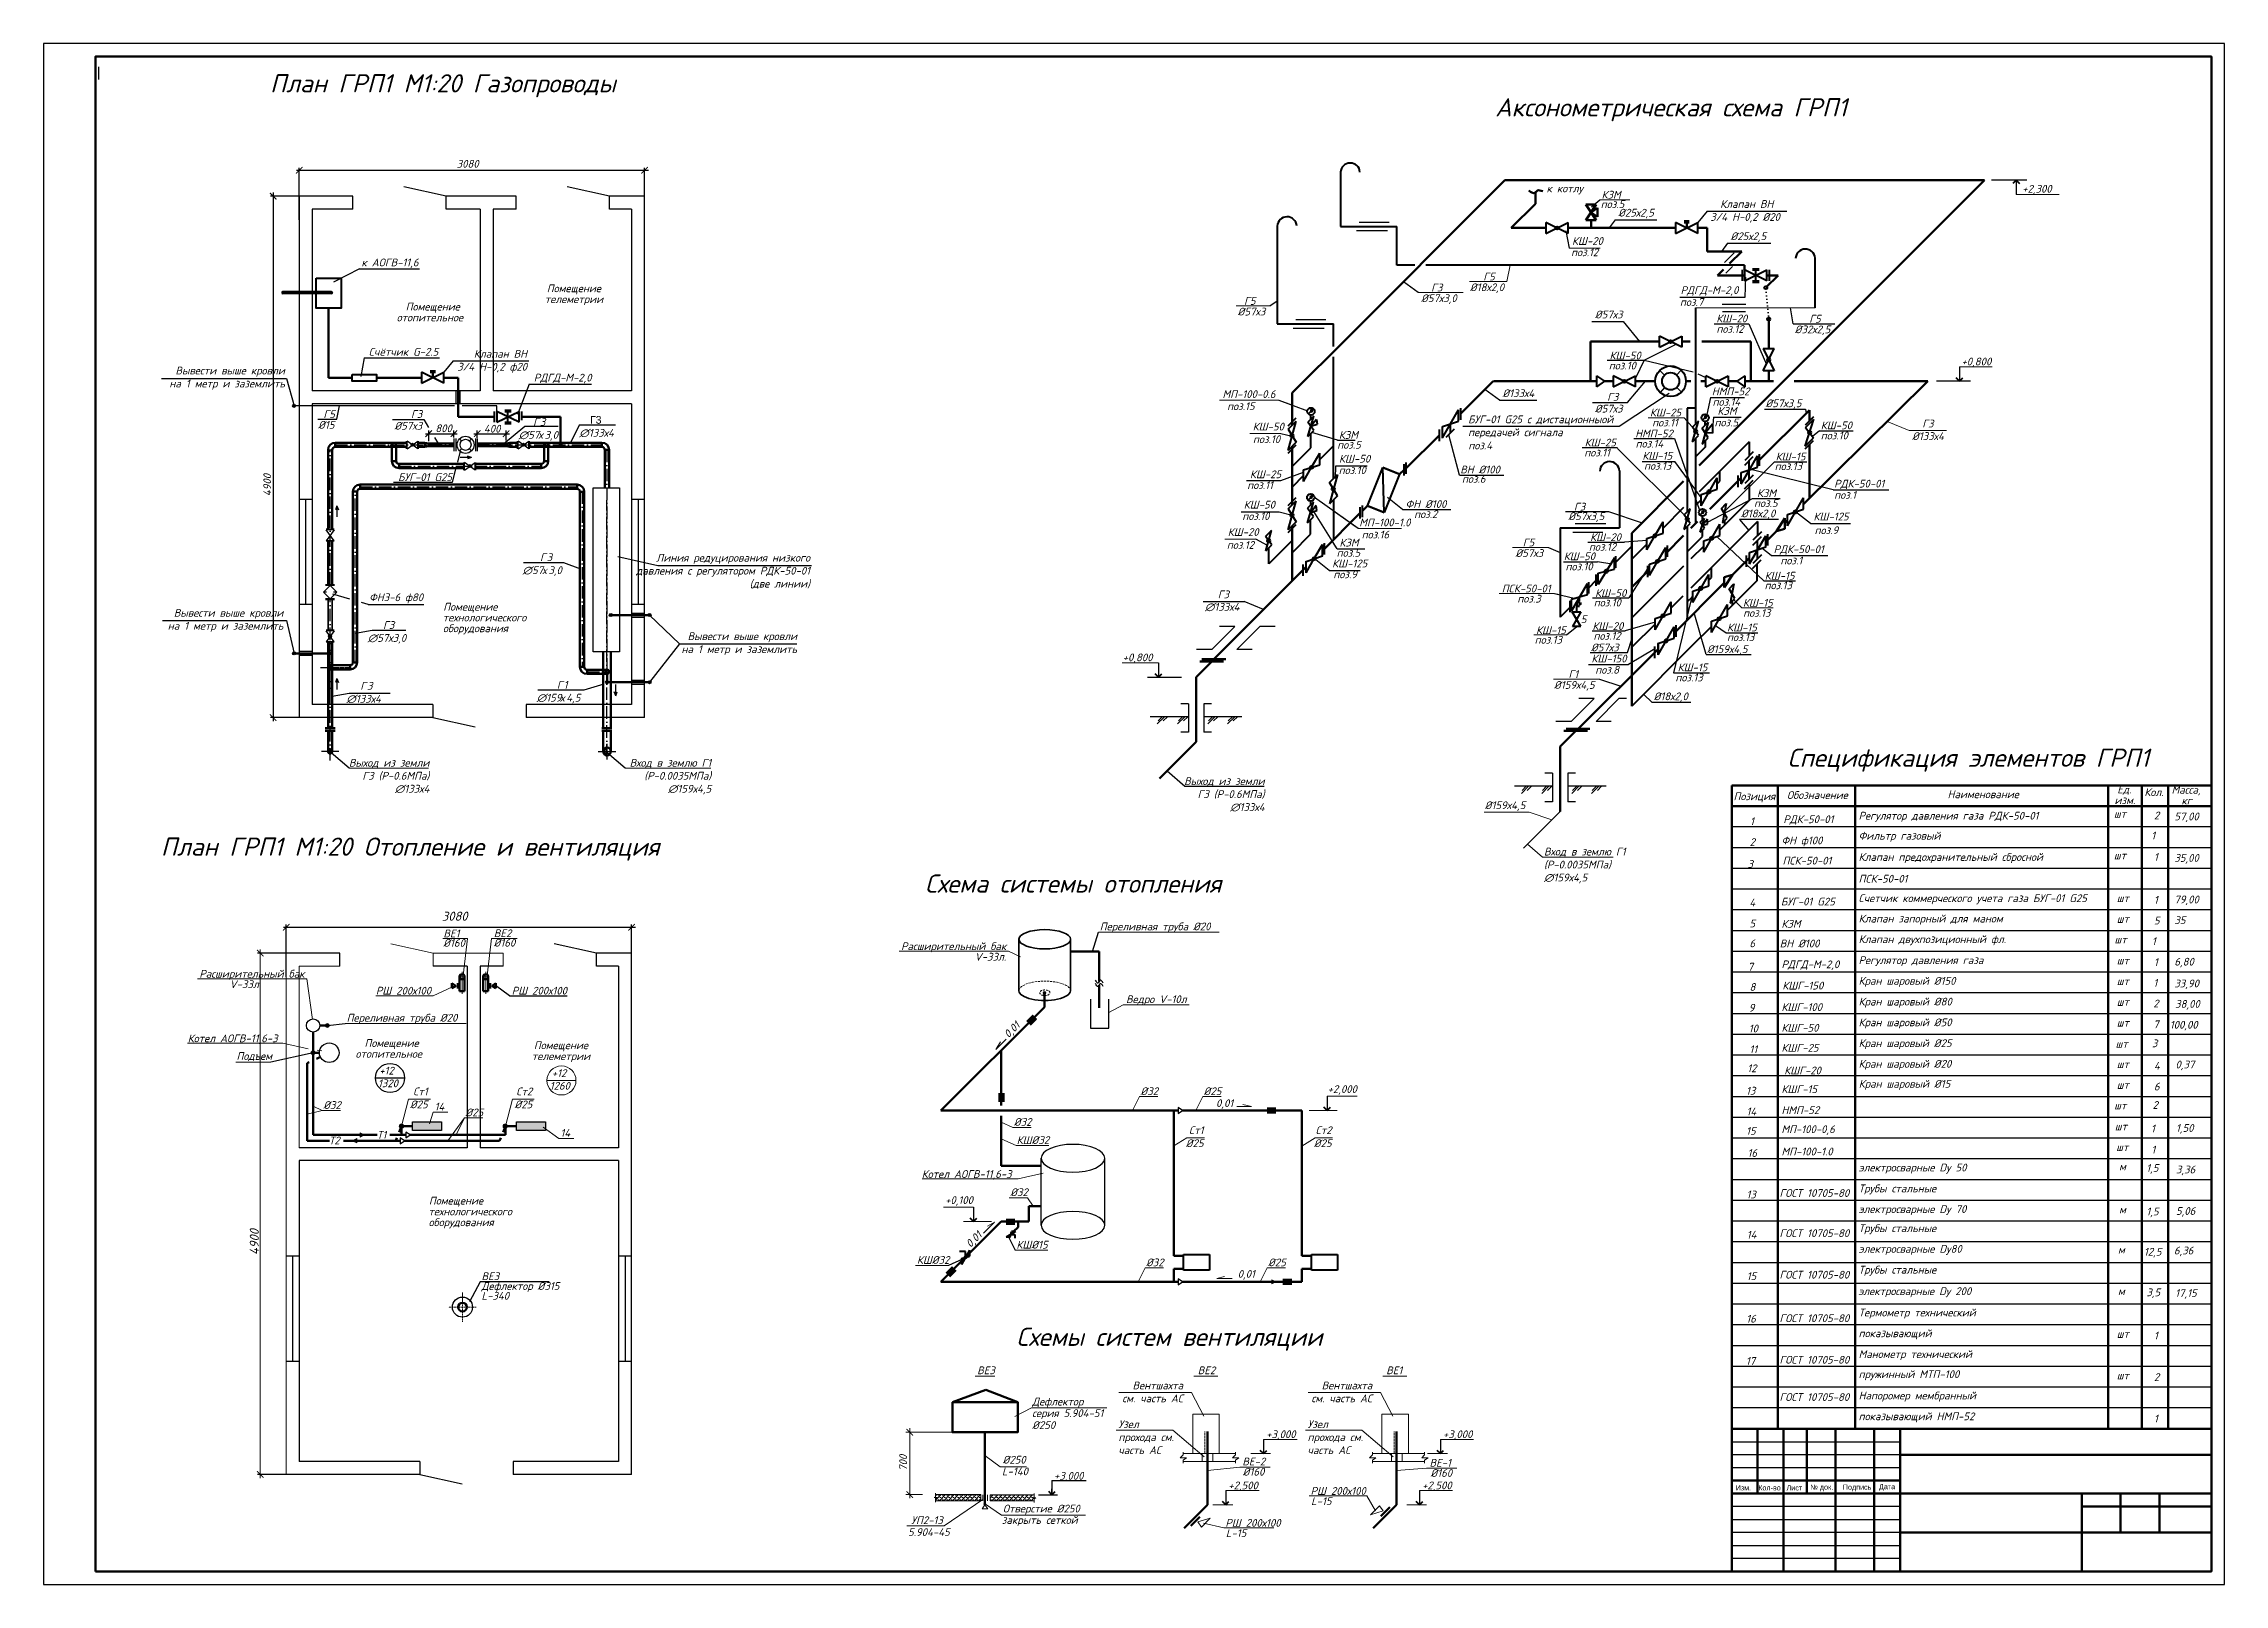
# Model space of a CAD drawing. Header units: millimetres. Extents: x -710977 to 10671, y -929782 to 89628.
# Drawn here: x 839 to 1680, y 2939 to 3533 of the extents above; entities that cross this region are included whole.
import ezdxf

# ---------------------------------------------------------------- set-up
doc = ezdxf.new("R2010")
doc.units = ezdxf.units.MM
doc.header["$LTSCALE"] = 0.4
for name, pattern in [('_U_0428_U_0442_U_0440_U_0438_U_0445_U_043F_U_0443_U_043D_U_043A_U_0442_U_0438_U_0440_U_043D_U_0430_U_044F', [1.340556, 0.705556, -0.352778, 0, -0.282222]), ('ACAD_ISO02W100', [15, 12, -3]), ('ACAD_ISO07W100', [3, 0, -3]), ('ACAD_ISO10W100', [18, 12, -3, 0, -3]), ('HIDDEN2', [4.7625, 3.175, -1.5875]), ('штрихов __ __ __ __ __ __ __ __ __ __ __ __ __ _', [3, 2, -1])]:
    doc.linetypes.add(name, pattern=pattern)
for name, color, linetype, lineweight in [('2', 5, 'Continuous', 50), ('5', 7, 'Continuous', 25), ('Вентиляция', 142, 'Continuous', 60), ('газ', 7, 'Continuous', 40), ('газ профиль', 7, 'Continuous', 60), ('Грыша', 7, 'Continuous', 15), ('здания', 7, 'Continuous', 25), ('Надписи', 7, 'Continuous', 20), ('ОВ', 7, 'Continuous', 15), ('ОВ1', 7, 'Continuous', 15), ('Основная', 6, 'Continuous', 40), ('основной', 7, 'Continuous', 60), ('Размеры', 7, 'Continuous', 20), ('Тимофей', 7, 'Continuous', 15), ('Тонкая', 82, 'Continuous', 20)]:
    doc.layers.add(name, color=color, linetype=linetype, lineweight=lineweight)
doc.layers.add('А1', color=7, linetype='Continuous')
doc.layers.add('Штриховка', color=6, linetype='Continuous')
doc.styles.add('2.5', font='arial.ttf', dxfattribs={"height": 2.5})
doc.styles.add('текстовый', font='isocpeui.ttf', dxfattribs={"height": 5})
doc.dimstyles.new('гыгыгы', dxfattribs={"dimscale": 0, "dimtxt": 2.5, "dimasz": 2.5, "dimexe": 2, "dimexo": 0, "dimgap": 1, "dimtad": 1, "dimdec": 0, "dimlfac": 10, "dimzin": 0, "dimdsep": 46, "dimtxsty": '2.5', "dimblk": 'ARCHTICK', "dimcen": 0, "dimdle": 2, "dimclrd": 7, "dimclre": 7, "dimclrt": 7, "dimadec": 0, "dimazin": 0, "dimtfac": 1, "dimtdec": 0, "dimtofl": 0, "dimtmove": 0, "dimatfit": 3, "dimldrblk": 'NONE', "dimfxl": 0.18, "dimtolj": 1, "dimtzin": 0, "dimlwd": 15, "dimlwe": 15, "dimarcsym": 1})

msp = doc.modelspace()

# ---------------------------------------------------------------- texts
at = {"color": 0, "lineweight": 20, "style": 'текстовый'}
msp.add_text('700', height=3, rotation=90, dxfattribs=at).set_placement((1171.677, 2982.507))
for s, p in [('№ док.', (1519.971, 2975.265)), ('Подпись', (1532.559, 2975.265)), ('Дата', (1546.515, 2975.466)), ('Изм.', (1491.245, 2974.998)), ('Кол-во', (1499.946, 2974.998)), ('Лист', (1510.848, 2974.977))]:
    msp.add_text(s, height=2).set_placement(p)
at = {"layer": '2', "color": 0, "lineweight": 50, "ltscale": 0.08, "char_height": 3, "attachment_point": 1, "style": 'текстовый'}
for s, width, insert in [('Регулятор давления газа РДК-50-01\\P  ', 143.32645, (1538.631, 3236.611)), ('Клапан предохранительный сбросной  ', 83.63299, (1538.631, 3220.692)), ('Счетчик коммерческого учета газа БУГ-01 G25\\P  ', 143.32645, (1538.631, 3204.79))]:
    msp.add_mtext_dynamic_manual_height_columns(s, width=width, gutter_width=15, heights=[0], dxfattribs=dict(at, insert=insert))
at = {"layer": '5', "color": 0, "style": 'текстовый'}
for s, p in [('Ед.', (1638.369, 3243.728)), ('Масса,', (1659.311, 3243.598)), ('Позиция', (1490.402, 3241.087)), ('Обозначение', (1511.029, 3241.574)), ('Наименование', (1572.936, 3241.862)), ('изм.', (1637.293, 3239.561)), ('Кол.', (1648.836, 3242.661)), ('кг', (1663.132, 3239.431)), ('1', (1496.749, 3231.455)), ('шт', (1637.086, 3234.308)), ('2', (1652.523, 3233.688)), ('57,00', (1660.382, 3233.328)), ('2', (1496.608, 3223.455)), ('ФН ф100 ', (1508.877, 3224.075)), ('1', (1651.499, 3225.973)), ('3', (1495.787, 3215.007)), ('шт', (1637.086, 3218.308)), ('1', (1652.523, 3217.688)), ('35,00', (1660.382, 3217.328)), ('79,00', (1660.382, 3201.328)), ('4', (1496.498, 3200.152)), ('Клапан запорный для маном', (1538.631, 3193.934)), ('шт', (1638.189, 3201.808)), ('шт', (1638.189, 3193.808)), ('5', (1652.523, 3193.188)), ('1', (1652.523, 3201.188)), ('35', (1660.382, 3193.328)), ('5', (1496.537, 3192.054)), ('6', (1496.54, 3184.404)), ('КЗМ', (1508.877, 3191.944)), ('Клапан двухпозиционный фл.', (1538.631, 3185.993)), ('шт', (1637.326, 3185.891)), ('1', (1651.72, 3185.208)), ('ВН %%C100 ', (1508.223, 3184.355)), ('РДГД-М-2,0', (1508.879, 3176.316)), ('Регулятор давления газа ', (1538.631, 3177.922)), ('шт', (1638.189, 3177.808)), ('1', (1652.523, 3177.188)), ('6,80', (1660.382, 3177.328)), ('7', (1495.859, 3175.4)), ('8', (1496.544, 3167.576)), ('КШГ-150', (1509.215, 3168.105)), ('Кран шаровый %%C150', (1538.631, 3169.934)), ('шт', (1638.189, 3169.808)), ('1', (1652.313, 3169.188)), ('33,90', (1660.377, 3168.943)), ('9', (1496.246, 3159.576)), ('КШГ-100', (1508.877, 3159.83)), ('Кран шаровый %%C80 ', (1538.631, 3161.934)), ('шт', (1638.189, 3161.808)), ('2', (1652.254, 3161.188)), ('38,00', (1660.678, 3161.036)), ('10', (1496.246, 3151.576)), ('КШГ-50', (1508.877, 3151.83)), ('Кран шаровый %%C50', (1538.631, 3153.934)), ('шт', (1638.189, 3153.808)), ('7', (1652.254, 3153.188)), ('100,00', (1658.627, 3153.017)), ('11', (1496.528, 3143.576)), ('КШГ-25', (1508.877, 3144.125)), ('Кран шаровый %%C25', (1538.631, 3145.922)), ('шт', (1637.728, 3145.627)), ('3', (1651.751, 3145.848)), ('12', (1495.696, 3136.234)), ('КШГ-20', (1509.941, 3135.382)), ('Кран шаровый %%C20', (1538.631, 3137.957)), ('шт', (1638.189, 3137.808)), ('4', (1652.523, 3137.188)), ('0,37', (1660.839, 3137.697)), ('13', (1495.219, 3127.576)), ('КШГ-15', (1508.877, 3128.183)), ('Кран шаровый %%C15 ', (1538.674, 3130.243)), ('шт', (1638.189, 3129.808)), ('6', (1652.523, 3129.188)), ('14', (1495.384, 3119.576)), ('НМП-52 ', (1508.877, 3120.09)), ('шт', (1637.191, 3121.867)), ('2', (1652.002, 3122.092)), ('15', (1495.243, 3112.082)), ('МП-100-0,6', (1508.862, 3112.732)), ('шт', (1637.451, 3113.839)), ('1', (1651.37, 3112.97)), ('1,50', (1661.021, 3113.216)), ('16', (1495.797, 3103.576)), ('МП-100-1.0', (1508.877, 3104.134)), ('шт', (1637.969, 3105.811)), ('1', (1651.54, 3104.872)), ('электросварные Dу 50', (1538.631, 3097.957)), ('м', (1639.079, 3098.408)), ('1,5', (1649.56, 3097.788)), ('3,36', (1661.021, 3097.216)), ('13', (1495.384, 3087.576)), ('ГОСТ 10705-80', (1508.115, 3088.134)), ('Трубы стальные ', (1538.631, 3089.922)), ('электросварные Dу 70', (1538.631, 3081.957)), ('м', (1639.079, 3081.808)), ('1,5', (1649.599, 3081.029)), ('5,06', (1661.021, 3081.216)), ('14', (1495.463, 3072.076)), ('ГОСТ 10705-80', (1508.115, 3072.651)), ('Трубы стальные ', (1538.631, 3074.581)), ('электросварные Dу80', (1538.631, 3066.606)), ('Трубы стальные ', (1538.631, 3058.581)), ('м', (1638.646, 3066.308)), ('12,5', (1648.656, 3065.501)), ('6,36', (1660.231, 3065.973)), ('15', (1495.463, 3056.114)), ('ГОСТ 10705-80', (1508.115, 3056.651)), ('электросварные Dу 200', (1538.526, 3050.297)), ('3,5', (1649.599, 3049.854)), ('Термометр технический', (1538.631, 3042.051)), ('м', (1638.646, 3050.308)), ('17,15', (1660.706, 3049.577)), ('16', (1495.308, 3039.687)), ('ГОСТ 10705-80', (1508.115, 3039.867)), ('показывающий', (1538.631, 3034.054)), ('1', (1652.523, 3033.188)), ('Манометр технический', (1538.631, 3026.051)), ('шт', (1638.189, 3033.808)), ('17', (1495.16, 3023.398)), ('ГОСТ 10705-80', (1508.115, 3023.867)), ('пружинный МТП-100', (1538.631, 3018.292)), ('шт', (1638.189, 3017.808)), ('2', (1652.523, 3017.188)), ('ГОСТ 10705-80', (1508.115, 3009.479)), ('Напоромер мембранный', (1538.631, 3010.051)), ('показывающий НМП-52', (1538.631, 3002.054)), ('1', (1652.523, 3001.188))]:
    msp.add_text(s, height=3, dxfattribs=at).set_placement(p)
at = {"layer": '5', "color": 0, "char_height": 3, "attachment_point": 1, "style": 'текстовый'}
for s, width, insert in [('{\\C7;РДК-50-01}', 28.30093, (1509.591, 3235.231)), ('Фильтр газовый ', 115.37651, (1538.631, 3228.893)), ('ПСК-50-01 ', 115.37651, (1509.296, 3219.282)), ('ПСК-50-01 ', 115.37651, (1538.631, 3212.326)), ('БУГ-01 G25', 28.30093, (1508.644, 3203.494))]:
    msp.add_mtext_dynamic_manual_height_columns(s, width=width, gutter_width=12.5, heights=[0], dxfattribs=dict(at, insert=insert))
at = {"layer": 'газ', "color": 2, "lineweight": 50, "ltscale": 0.08, "char_height": 7, "attachment_point": 1, "style": 'текстовый'}
for s, width, gutter_width, insert in [('{\\C0;План ГРП1 М1:20 Газопроводы}', 201.98828, 943.877, (926.015, 3520.975)), ('{\\C256;Аксонометрическая схема ГРП1}', 258.00189, 943.877, (1398.495, 3511.72)), ('{\\C256;Спецификация элементов ГРП1}', 202.75855, 22.5, (1511.23, 3260.967)), ('{\\C256;План ГРП1 М1:20 Отопление и вентиляция}', 284.13972, 943.877, (883.918, 3226.693)), ('{\\C256;Схема системы отопления}', 173.44955, 943.877, (1178.605, 3212.453))]:
    msp.add_mtext_dynamic_manual_height_columns(s, width=width, gutter_width=gutter_width, heights=[0], dxfattribs=dict(at, insert=insert))
at = {"layer": 'газ', "color": 0, "lineweight": 50, "ltscale": 0.08, "insert": (1213.833, 3037.711), "char_height": 7, "attachment_point": 1, "style": 'текстовый'}
msp.add_mtext_dynamic_manual_height_columns('Схемы систем вентиляции', width=182.66202, gutter_width=25, heights=[0], dxfattribs=at)
at = {"layer": 'газ профиль', "style": 'текстовый'}
for s, p in [('800', (989.754, 3382.969)), ('400', (1008.485, 3382.813))]:
    msp.add_text(s, height=3, dxfattribs=at).set_placement(p)
at = {"layer": 'ОВ', "char_height": 3, "attachment_point": 1, "style": 'текстовый'}
for insert, rotation in [((1208.668, 3151.307), 45.222765), ((1193.995, 3070.486), 45.187587)]:
    msp.add_mtext('0,01', dxfattribs=dict(at, insert=insert, rotation=rotation))
at = {"layer": 'Тимофей', "color": 7, "style": 'текстовый'}
for s, p in [('КЗМ', (1439.506, 3473.024)), ('+2,300', (1601.737, 3475.306)), ('Помещение', (1032.74, 3436.923)), ('Помещение', (978.307, 3429.865)), ('телеметрии', (1031.968, 3432.756)), ('отопительное', (974.853, 3425.698)), ('+0,800', (1578.297, 3408.715)), ('Помещение', (992.8, 3314.179)), ('оборудования', (992.688, 3305.846)), ('технологического', (992.626, 3310.012)), ('+0,800', (1254.831, 3294.645)), ('Переливная труба %%C20', (1245.991, 3190.929)), ('РШ 200х100', (966.819, 3166.148)), ('РШ 200х100', (1019.226, 3166.152)), ('Ведро V-10л', (1256.116, 3162.846)), ('Переливная труба Ø20', (955.55, 3155.709)), ('Котел АОГВ-11,6-3', (894.271, 3147.772)), ('Помещение', (962.448, 3145.963)), ('Помещение', (1027.74, 3145.101)), ('Подъем', (913.084, 3140.967)), ('отопительное', (958.994, 3141.796)), ('+12', (968.117, 3135.32)), ('телеметрии', (1026.968, 3140.934)), ('+12', (1034.669, 3134.372)), ('1320', (967.631, 3130.436)), ('1260', (1033.869, 3129.488)), ('%%C32', (1261.708, 3127.396)), ('%%C25', (1286.045, 3127.396)), ('%%C32', (946.548, 3122.06)), ('14', (989.47, 3121.459)), ('%%C25', (1001.389, 3119.231)), ('Т1', (967.221, 3110.597)), ('14', (1037.994, 3111.327)), ('%%C32', (1212.887, 3115.548)), ('Т2', (948.722, 3108.422)), ('КШ%%C32', (1213.947, 3108.551)), ('Котел АОГВ-11,6-3', (1177.333, 3095.467)), ('Помещение', (987.278, 3085.196)), ('%%C32', (1211.485, 3088.442)), ('оборудования', (987.167, 3076.863)), ('технологического', (987.104, 3081.03)), ('КШ%%C15', (1213.844, 3068.227)), ('КШ%%C32', (1175.477, 3062.344)), ('%%C32', (1263.838, 3061.402)), ('%%C25', (1310.901, 3061.402)), ('Дефлектор %%C315', (1007.566, 3052.288)), ('ВЕ3', (1007.566, 3056.062)), ('L-340', (1007.566, 3048.519)), ('Дефлектор', (1219.913, 3007.722)), ('серия 5.904-51', (1219.913, 3003.29)), ('%%C250', (1219.913, 2998.668)), ('%%C250', (1208.539, 2985.325)), ('L-140', (1208.282, 2980.835)), ('+3,000', (1228.358, 2979.137)), ('Отверстие %%C250', (1208.639, 2966.483)), ('РШ 200х100', (1327.292, 2973.289)), ('5.904-45', (1172.054, 2957.422)), ('УП2-13', (1173.284, 2961.995)), ('закрыть сеткой', (1208.208, 2962.083)), ('РШ 200х100', (1294.424, 2960.976))]:
    msp.add_text(s, height=3, dxfattribs=at).set_placement(p)
at = {"layer": 'Тимофей', "color": 7, "lineweight": 50}
msp.add_text('Г3', height=3, dxfattribs=at).set_placement((1049.435, 3386.215))
at = {"layer": 'Тимофей', "color": 7, "lineweight": 50, "style": 'текстовый'}
for s, p in [('∅57', (1021.905, 3380.422)), ('Г', (1027.459, 3385.422)), ('х', (1029.496, 3380.422)), ('3', (1030.08, 3385.422)), ('3,0', (1031.878, 3380.422)), ('∅133х4', (1045.303, 3381.215)), ('∅57', (1023.39, 3328.257)), ('Г', (1030.113, 3333.257)), ('3', (1032.734, 3333.257)), ('3,0', (1033.362, 3328.257)), ('х', (1030.98, 3328.257)), ('∅57х3,0', (963.702, 3302.134)), ('Г3', (969.594, 3307.134)), ('∅133х4', (955.462, 3278.701)), ('Г', (960.812, 3283.701)), ('3', (963.432, 3283.701)), ('∅159', (1028.866, 3279.105)), ('Г', (1036.633, 3284.105)), ('х', (1037.87, 3279.105)), ('1', (1039.254, 3284.105)), ('4,5', (1040.252, 3279.105))]:
    msp.add_text(s, height=3, dxfattribs=at).set_placement(p)
at = {"layer": 'Тимофей', "color": 7, "char_height": 3, "style": 'текстовый'}
for s, width, gutter_width, insert, attachment_point in [('к котлу', 28.30093, 12.5, (1418.302, 3478.452), 1), ('{\\C7;поз.5}', 28.30093, 12.5, (1439.175, 3472.402), 1), ('%%C25х2,5', 28.30093, 12.5, (1445.918, 3469.093), 1), ('  Клапан ВН 3/4 Н-0,2 %%C20', 28.30093, 12.5, (1481.404, 3472.442), 1), ('КШ-20', 28.30093, 12.5, (1428.102, 3458.177), 1), ('%%C25х2,5', 28.30093, 12.5, (1489.248, 3460.018), 1), ('к АОГВ-11,6', 28.30093, 12.5, (983.27, 3449.923), 3), ('{\\C7;поз.12}', 28.30093, 12.5, (1427.735, 3453.819), 1), ('Г3', 28.30093, 12.5, (1373.772, 3440.218), 1), ('%%C18х2,0', 28.30093, 12.5, (1388.751, 3440.34), 1), ('Г5', 28.30093, 12.5, (1393.874, 3444.45), 1), ('Г5', 28.30093, 12.5, (1301.629, 3435.059), 1), ('%%C57х3,0', 28.30093, 12.5, (1369.916, 3436.109), 1), ('{\\C7;поз.7}', 28.30093, 12.5, (1469.711, 3434.646), 1), ('РДГД-М-2,0', 28.30093, 12.5, (1469.978, 3439.219), 1), ('%%C57х3', 28.30093, 12.5, (1299.16, 3430.95), 1), ('%%C57х3', 28.30093, 12.5, (1436.943, 3429.838), 1), ('КШ-20', 28.30093, 12.5, (1483.746, 3428.312), 1), ('{\\C7;поз.12}', 28.30093, 12.5, (1483.804, 3424.267), 1), ('%%C32х2,5', 28.30093, 12.5, (1514.013, 3424.104), 1), ('Г5', 28.30093, 12.5, (1519.602, 3428.213), 1), ('Счётчик G-2.5', 28.30093, 12.5, (990.874, 3415.446), 3), ('Клапан ВН 3/4 Н-0,2 ф20', 28.30093, 12.5, (1025.125, 3414.701), 3), ('Вывести выше кровли\\Pна 1 метр и заземлить', 57.51947, 12.5, (931.74, 3408.211), 3), ('{\\C7;поз.10}', 28.30093, 12.5, (1442.289, 3410.152), 1), ('КШ-50', 28.30093, 12.5, (1442.578, 3414.019), 1), ('РДГД-М-2,0', 28.30093, 12.5, (1050.003, 3405.497), 3), ('{\\C7;МП-100-0.6}', 3.39361, 12.5, (1293.315, 3399.142), 1), ('%%C133х4', 28.30093, 12.5, (1401.29, 3399.477), 1), ('Г3', 28.30093, 12.5, (1441.652, 3398.071), 1), ('{\\C7;НМП-52}', 3.39361, 12.5, (1482.02, 3400.216), 1), ('Г5', 28.30093, 12.5, (951.003, 3391.405), 3), ('Г3', 28.30093, 12.5, (984.715, 3391.477), 3), ('{\\C7;поз.15}', 28.30093, 12.5, (1295.091, 3394.5), 1), ('БУГ-01 G25 с дистационныой передачей сигнала', 61.616, 12.5, (1388.032, 3389.42), 1), ('%%C57х3', 28.30093, 12.5, (1436.935, 3393.538), 1), ('{\\C7;КШ-25}', 28.30093, 12.5, (1458.151, 3392.041), 1), ('{\\C7;поз.14}', 28.30093, 12.5, (1482.314, 3396.167), 1), ('{\\C7;КЗМ}', 28.30093, 12.5, (1484.184, 3392.647), 1), ('%%C57х3,5', 28.30093, 12.5, (1502.717, 3395.605), 1), ('%%C15', 28.30093, 12.5, (950.86, 3387.296), 3), ('%%C57х3', 28.30093, 12.5, (984.658, 3386.944), 3), ('КШ-50', 28.30093, 12.5, (1304.956, 3386.627), 1), ('{\\C7;поз.10}', 28.30093, 12.5, (1305.061, 3381.779), 1), ('{\\C7;КЗМ}', 28.30093, 12.5, (1338.188, 3383.385), 1), ('{\\C7;НМП-52}', 28.30093, 12.5, (1452.46, 3383.933), 1), ('{\\C7;поз.11}', 28.30093, 12.5, (1459.008, 3388.154), 1), ('{\\C7;поз.5}', 28.30093, 12.5, (1483.061, 3388.23), 1), ('{\\C7;поз.10}', 28.30093, 12.5, (1524.03, 3383.198), 1), ('КШ-50', 28.30093, 12.5, (1524.035, 3387.104), 1), ('%%C133х4', 28.30093, 12.5, (1559.268, 3382.968), 1), ('Г3', 28.30093, 12.5, (1563.179, 3387.79), 1), ('{\\C7;поз.5}', 28.30093, 12.5, (1337.548, 3379.613), 1), ('КШ-50', 28.30093, 12.5, (1338.238, 3374.242), 1), ('{\\C7;поз.4}', 28.30093, 12.5, (1388.121, 3379.354), 1), ('{\\C7;поз.11}', 28.30093, 12.5, (1432.827, 3376.594), 1), ('КШ-25', 28.30093, 12.5, (1432.978, 3380.461), 1), ('{\\C7;поз.14}', 28.30093, 12.5, (1452.632, 3380.038), 1), ('КШ-15', 28.30093, 12.5, (1455.24, 3375.369), 1), ('{\\C7;КШ-15}', 3.39361, 12.5, (1506.625, 3375.057), 1), ('БУГ-01 G25', 28.30093, 12.5, (996.202, 3367.15), 3), ('{\\C7;поз.11}', 28.30093, 12.5, (1302.837, 3364.055), 1), ('{\\C7;КШ-25}', 3.39361, 12.5, (1303.891, 3368.229), 1), ('{\\C7;поз.10}', 28.30093, 12.5, (1338.128, 3369.835), 1), ('ВН %%C100', 28.30093, 12.5, (1385.005, 3370.057), 1), ('{\\C7;поз.6}', 28.30093, 12.5, (1385.648, 3366.459), 1), ('{\\C7;поз.13}', 28.30093, 12.5, (1455.871, 3371.485), 1), ('{\\C7;поз.13}', 28.30093, 12.5, (1506.268, 3371.354), 1), ('{\\C7;РДК-50-01}', 28.30093, 12.5, (1529.193, 3364.626), 1), ('КШ-50', 28.30093, 12.5, (1301.509, 3356.531), 1), ('ФН %%C100', 28.30093, 12.5, (1363.911, 3356.765), 1), ('Г3', 28.30093, 12.5, (1428.843, 3355.749), 1), ('{\\C7;поз.5}', 28.30093, 12.5, (1498.289, 3357.11), 1), ('{\\C7;КЗМ}', 28.30093, 12.5, (1499.431, 3360.969), 1), ('{\\C7;поз.1}', 28.30093, 12.5, (1529.206, 3360.294), 1), ('{\\C7;поз.10}', 28.30093, 12.5, (1300.945, 3352.119), 1), ('{\\C7;МП-100-1.0}', 3.39361, 12.5, (1346.046, 3349.666), 1), ('{\\C7;поз.2}', 28.30093, 12.5, (1367.216, 3352.874), 1), ('%%C57х3,5', 28.30093, 12.5, (1426.668, 3352.061), 1), ('%%C18х2,0', 28.30093, 12.5, (1493.32, 3353.146), 1), ('КШ-125', 28.30093, 12.5, (1521.232, 3351.949), 1), ('{\\C7;поз.12}', 28.30093, 12.5, (1294.989, 3340.994), 1), ('КШ-20', 28.30093, 12.5, (1295.339, 3345.975), 1), ('{\\C7;КЗМ}', 28.30093, 12.5, (1338.416, 3341.886), 1), ('{\\C7;поз.16}', 28.30093, 12.5, (1346.98, 3344.99), 1), ('Г5', 28.30093, 12.5, (1409.121, 3341.973), 1), ('{\\C7;поз.12}', 28.30093, 12.5, (1434.616, 3340.265), 1), ('КШ-20', 28.30093, 12.5, (1435.092, 3343.99), 1), ('{\\C7;РДК-50-01}', 28.30093, 12.5, (1505.854, 3339.347), 1), ('{\\C7;поз.9}', 28.30093, 12.5, (1521.646, 3346.654), 1), ('Линия редуцирования низкого давления с регулятором РДК-50-01 \\P(две линии)', 68.68514, 12.5, (1134.262, 3336.067), 3), ('КШ-125', 28.30093, 12.5, (1335.604, 3333.869), 1), ('{\\C7;поз.5}', 28.30093, 12.5, (1337.329, 3337.961), 1), ('%%C57х3', 28.30093, 12.5, (1406.301, 3337.863), 1), ('КШ-50', 28.30093, 12.5, (1424.923, 3336.627), 1), ('{\\C7;поз.10}', 28.30093, 12.5, (1425.593, 3332.691), 1), ('{\\C7;поз.1}', 28.30093, 12.5, (1508.469, 3334.996), 1), ('Г3', 28.30093, 12.5, (1291.507, 3321.944), 1), ('{\\C7;поз.9}', 28.30093, 12.5, (1336.055, 3329.654), 1), ('ПСК-50-01', 28.30093, 12.5, (1401.019, 3324.213), 1), ('КШ-50', 28.30093, 12.5, (1436.993, 3322.418), 1), ('{\\C7;поз.13}', 28.30093, 12.5, (1502.364, 3325.424), 1), ('{\\C7;КШ-15}', 3.39361, 12.5, (1502.424, 3329.133), 1), ('Вывести выше кровли\\Pна 1 метр и заземлить', 57.51947, 12.5, (931.121, 3314.823), 3), ('ФН3-6 ф80', 28.30093, 12.5, (985.054, 3320.817), 3), ('∅133х4', 28.30093, 12.5, (1286.551, 3317.121), 1), ('{\\C7;поз.3}', 28.30093, 12.5, (1407.02, 3320.281), 1), ('{\\C7;поз.10}', 28.30093, 12.5, (1436.481, 3318.773), 1), ('{\\C7;КШ-15}', 3.39361, 12.5, (1494.021, 3318.708), 1), ('{\\C7;поз.13}', 28.30093, 12.5, (1494.093, 3314.773), 1), ('Вывести выше кровли\\Pна 1 метр и заземлить', 57.51947, 12.5, (1129.247, 3305.816), 3), ('КШ-15', 28.30093, 12.5, (1414.226, 3308.12), 1), ('5', 3.39361, 12.5, (1431.489, 3312.354), 1), ('КШ-20', 28.30093, 12.5, (1435.972, 3309.722), 1), ('{\\C7;поз.12}', 28.30093, 12.5, (1436.384, 3305.945), 1), ('{\\C7;поз.13}', 28.30093, 12.5, (1487.871, 3305.425), 1), ('{\\C7;КШ-15}', 3.39361, 12.5, (1487.912, 3309.198), 1), ('{\\C7;поз.13}', 28.30093, 12.5, (1413.704, 3304.442), 1), ('%%C57х3', 28.30093, 12.5, (1435.441, 3301.479), 1), ('КШ-150', 28.30093, 12.5, (1435.588, 3297.193), 1), ('%%C159х4,5', 28.30093, 12.5, (1480.16, 3300.833), 1), ('Г1', 28.30093, 12.5, (1426.744, 3291.201), 1), ('{\\C7;поз.8}', 28.30093, 12.5, (1437.068, 3292.866), 1), ('{\\C7;поз.13}', 28.30093, 12.5, (1467.975, 3289.874), 1), ('КШ-15', 28.30093, 12.5, (1468.839, 3293.801), 1), ('%%C159х4,5', 28.30093, 12.5, (1421.178, 3287.02), 1), ('%%C18х2,0', 28.30093, 12.5, (1459.614, 3282.632), 1), ('Выход из земли Г3 (Р-0.6МПа)\\P∅133х4', 36.39383, 6.265, (987.459, 3257.013), 3), ('Вход в землю Г1 (Р-0.0035МПа)\\P∅159х4,5', 36.39383, 6.265, (1096.154, 3257.013), 3), ('Выход из земли Г3 (Р-0.6МПа)\\P∅133х4', 36.39383, 6.265, (1309.557, 3249.945), 3), ('%%C159х4,5', 28.30093, 12.5, (1394.47, 3240.643), 1), ('Вход в землю Г1 (Р-0.0035МПа)\\P∅159х4,5', 36.39383, 6.265, (1417.306, 3222.766), 1)]:
    msp.add_mtext_dynamic_manual_height_columns(s, width=width, gutter_width=gutter_width, heights=[0], dxfattribs=dict(at, insert=insert, attachment_point=attachment_point))
for s, insert, width, attachment_point in [('%%C160', (992.807, 3187.574), 11.05155, 1), ('\\pi0.15078;ВЕ1', (992.726, 3191.227), 11.05155, 1), ('%%C160', (1012.239, 3187.638), 11.05155, 1), ('\\pi0.15078;ВЕ2', (1012.158, 3191.291), 11.05155, 1), ('ВЕ3', (1205.528, 3022.791), 20.39553, 3), ('ВЕ2', (1290.523, 3022.791), 20.39553, 3), ('{\\Q0;ВЕ1}', (1362.659, 3022.791), 20.39553, 3), ('Вентшахта\\Pсм. часть АС', (1278.118, 3016.976), 27.18336, 3), ('{\\Q0;Вентшахта\\Pсм. часть АС}', (1351.057, 3016.976), 27.18336, 3), ('{\\Q0;Узел прохода см. часть АС}', (1253.187, 3002.016), 23.80559, 1), ('+3,000', (1310.155, 2998.135), 11.03147, 1), ('{\\Q0;Узел прохода см. часть АС}', (1326.127, 3002.016), 23.80559, 1), ('+3,000', (1378.34, 2998.135), 11.03147, 1), ('{\\Q0;ВЕ-2}', (1309.767, 2987.627), 12.48241, 3), ('{\\Q0;ВЕ-1}', (1381.415, 2987.149), 12.48241, 3), ('+2,500', (1295.566, 2978.428), 11.03147, 1), ('%%C160', (1309.453, 2983.684), 12.48241, 3), ('+2,500', (1370.299, 2978.428), 11.03147, 1), ('%%C160', (1381.871, 2983.206), 12.48241, 3), ('L-15', (1327.482, 2972.359), 11.05155, 1), ('L-15', (1294.614, 2960.046), 11.05155, 1)]:
    msp.add_mtext(s, dxfattribs=dict(at, insert=insert, width=width, attachment_point=attachment_point))
for s, insert, attachment_point in [('Расширительный бак', (1209.91, 3184.377), 6), ('V-33л.', (1209.91, 3180.743), 6), ('Расширительный бак', (939.304, 3173.773), 6), ('V-33л.', (922.57, 3170.139), 6), ('Ст1\\P%%C25', (986.823, 3122.319), 9), ('Ст2\\P%%C25', (1027.136, 3122.319), 9), ('+2,000', (1345.149, 3127.505), 9), ('0,01', (1297.442, 3125.757), 3), ('Ст1\\P%%C25', (1286.012, 3107.352), 9), ('Ст2\\P%%C25', (1335.406, 3107.352), 9), ('+0,100', (1186.354, 3084.724), 7), ('0,01', (1305.825, 3059.977), 3)]:
    msp.add_mtext(s, dxfattribs=dict(at, insert=insert, attachment_point=attachment_point))

# ---------------------------------------------------------------- blocks, each defined once
blk = doc.blocks.new('_ArchTick')
at = {"color": 0, "linetype": 'ByBlock', "const_width": 0.15}
blk.add_lwpolyline([(-0.5, -0.5), (0.5, 0.5)], dxfattribs=at)
blk = doc.blocks.new('радиатор')
at = {"layer": 'Грыша'}
blk.add_hatch(color=256, dxfattribs=at).paths.add_polyline_path([(1.55, 2.5, 1), (3.05, 2.5, 1)])
at = {"layer": 'ОВ'}
blk.add_hatch(color=7, dxfattribs=at).paths.add_polyline_path([(-11.5, 4), (-1.5, 4), (-1.5, 1), (-11.5, 1)])
at = {"color": 7, "linetype": 'Continuous', "lineweight": 15}
blk.add_circle((2.3, 2.5), 0.75, dxfattribs=at)
at = {"layer": 'ОВ', "color": 7, "linetype": 'Continuous', "lineweight": 60}
blk.add_line((-1.5, 2.5), (2.3, 2.5), dxfattribs=at)
at = {"layer": 'ОВ', "color": 7, "lineweight": -3}
blk.add_lwpolyline([(-11.5, 4), (-1.5, 4), (-1.5, 1), (-11.5, 1)], close=True, dxfattribs=at)
blk = doc.blocks.new('вода 1')
at = {"layer": 'ОВ'}
blk.add_hatch(color=256, dxfattribs=at).paths.add_polyline_path([(-1.5, 0.75), (-1.5, -0.75), (0, 0)])
at = {"layer": 'ОВ', "lineweight": 15}
for p, q in [((-2.5, 0), (-1.5, 0)), ((0, 0), (1, 0))]:
    blk.add_line(p, q, dxfattribs=at)
at = {"layer": 'ОВ'}
for p, q in [((-1.5, 0.75), (-1.5, -0.75)), ((-1.5, 0.75), (0, 0)), ((0, 0), (-1.5, -0.75))]:
    blk.add_line(p, q, dxfattribs=at)
blk = doc.blocks.new('Без перемычки радиатор')
at = {"layer": 'ОВ', "color": 7, "linetype": 'Continuous', "lineweight": 40}
for p, q in [((1459.2, 1639.66), (1459.2, 1633.66)), ((1469.2, 1639.66), (1459.2, 1639.66)), ((1459.2, 1633.66), (1469.2, 1633.66)), ((1469.2, 1633.66), (1469.2, 1639.66))]:
    blk.add_line(p, q, dxfattribs=at)
at = {"layer": 'ОВ', "color": 7, "linetype": 'Continuous', "lineweight": 60}
for p, q in [((1469.2, 1639.16), (1473, 1639.16)), ((1469.2, 1634.16), (1473, 1634.16))]:
    blk.add_line(p, q, dxfattribs=at)
blk = doc.blocks.new('_None')
blk = doc.blocks.new('кран шаровый 3')
at = {"layer": 'ОВ1'}
h = blk.add_hatch(color=256, dxfattribs=at)
h.set_gradient(color1=(255, 255, 255), one_color=1, tint=1)
edge = h.paths.add_edge_path(flags=17)
edge.add_arc((0, 0), 0.25, 180, 360)
edge.add_arc((0, 0), 0.25, 0, 180)
h.paths.add_polyline_path([(-1.06, -0.31), (-1.06, -1.81), (1.06, 1.81), (1.06, 1.06), (1.06, 0.31)])
at = {"lineweight": 40}
for p, q in [((0, 1.5), (-1.5, 1.5)), ((1.06, 1.81), (-1.06, -1.81)), ((-1.06, -0.31), (1.06, 0.31)), ((0, 0), (0, 1.5)), ((1.06, 1.06), (1.06, 1.81)), ((1.06, 1.06), (1.06, 0.31)), ((-1.06, -0.31), (-1.06, -1.81))]:
    blk.add_line(p, q, dxfattribs=at)
at = {"lineweight": 40, "const_width": 0.5}
blk.add_lwpolyline([(-0.25, 0, 1), (0.25, 0, 1)], format="xyb", close=True, dxfattribs=at)
blk = doc.blocks.new('Т2')
at = {"layer": 'ОВ'}
h = blk.add_hatch(color=7, dxfattribs=at)
h.set_gradient(color1=(255, 255, 255), one_color=1, tint=1)
h.paths.add_polyline_path([(1.75, 1.25), (-1.75, 1.25), (-1.75, -1.25), (1.75, -1.25)])
at = {"layer": 'ОВ', "color": 7, "insert": (0, 0), "char_height": 2, "width": 3.5, "attachment_point": 5, "style": '2.5'}
blk.add_mtext('{\\fArial|b0|i0|c204|p34;Т2}', dxfattribs=at)
blk = doc.blocks.new('Т1')
at = {"layer": 'ОВ'}
h = blk.add_hatch(color=7, dxfattribs=at)
h.set_gradient(color1=(255, 255, 255), one_color=1, tint=1)
h.paths.add_polyline_path([(1.75, 1.25), (-1.75, 1.25), (-1.75, -1.25), (1.75, -1.25)])
at = {"layer": 'ОВ', "color": 7, "insert": (0, 0), "char_height": 2, "width": 3.5, "attachment_point": 5, "style": '2.5'}
blk.add_mtext('{\\fArial|b0|i0|c204|p34;Т1}', dxfattribs=at)

# ---------------------------------------------------------------- hatches: boundary and pattern name
at = {"ltscale": 0.01}
h = msp.add_hatch(color=256, dxfattribs=at)
h.dxf.hatch_style = 1
h.paths.add_polyline_path([(935.659, 3393.549, -0.2212252), (935.866, 3393.104, -0.1989124), (935.696, 3392.692), (935.237, 3393.151)])
h.paths.add_polyline_path([(935.187, 3393.678, -0.2199268), (935.659, 3393.549), (935.237, 3393.151), (935.187, 3393.2)])
h.paths.add_polyline_path([(935.187, 3393.678), (935.187, 3393.2), (934.872, 3393.516, -0.1560992)])
h.paths.add_polyline_path([(934.872, 3393.516), (935.187, 3393.2), (935.187, 3393.104), (934.818, 3392.754, -0.1622513), (934.701, 3393.104, -0.1989124)])
h.paths.add_polyline_path([(935.187, 3393.104), (935.187, 3392.529, -0.1926823), (934.818, 3392.754)])
h.paths.add_polyline_path([(935.187, 3393.104), (935.237, 3393.151), (935.696, 3392.692, -0.2424387), (935.187, 3392.529)])
h = msp.add_hatch(color=256, dxfattribs=at)
h.dxf.hatch_style = 1
h.paths.add_polyline_path([(973, 3378.098), (973.368, 3378.098, 0.2820487), (973.811, 3377.375), (973.811, 3377.287, -0.4142136)])
h.paths.add_polyline_path([(973, 3378.098, -0.4142136), (973.811, 3378.909), (973.811, 3378.82, 0.2820487), (973.368, 3378.098)])
h.paths.add_polyline_path([(973.811, 3378.82), (973.811, 3378.909, -0.0573021), (973.995, 3378.888, 0.0606262)])
h.paths.add_polyline_path([(973.811, 3377.287), (973.811, 3377.375, 0.0606262), (973.995, 3377.308, -0.0573021)])
h = msp.add_hatch(color=256, dxfattribs=at)
h.dxf.hatch_style = 1
h.paths.add_polyline_path([(980.597, 3377.652, -0.2212252), (980.39, 3378.098, -0.1989124), (980.561, 3378.509), (981.019, 3378.051)])
h.paths.add_polyline_path([(981.069, 3377.523, -0.2199268), (980.597, 3377.652), (981.019, 3378.051), (981.069, 3378.001)])
h.paths.add_polyline_path([(981.069, 3377.523), (981.069, 3378.001), (981.384, 3377.686, -0.1560992)])
h.paths.add_polyline_path([(981.384, 3377.686), (981.069, 3378.001), (981.069, 3378.098), (981.439, 3378.447, -0.1622513), (981.555, 3378.098, -0.1989124)])
h.paths.add_polyline_path([(981.069, 3378.098), (981.069, 3378.672, -0.1926823), (981.439, 3378.447)])
h.paths.add_polyline_path([(981.069, 3378.098), (981.019, 3378.051), (980.561, 3378.509, -0.2424387), (981.069, 3378.672)])
h = msp.add_hatch(color=256, dxfattribs=at)
h.dxf.hatch_style = 1
h.paths.add_polyline_path([(1023.38, 3377.652, -0.2212252), (1023.173, 3378.098, -0.1989124), (1023.343, 3378.509), (1023.802, 3378.051)])
h.paths.add_polyline_path([(1023.851, 3377.523, -0.2199268), (1023.38, 3377.652), (1023.802, 3378.051), (1023.851, 3378.001)])
h.paths.add_polyline_path([(1023.851, 3377.523), (1023.851, 3378.001), (1024.167, 3377.686, -0.1560992)])
h.paths.add_polyline_path([(1024.167, 3377.686), (1023.851, 3378.001), (1023.851, 3378.098), (1024.221, 3378.447, -0.1622513), (1024.338, 3378.098, -0.1989124)])
h.paths.add_polyline_path([(1023.851, 3378.098), (1023.851, 3378.672, -0.1926823), (1024.221, 3378.447)])
h.paths.add_polyline_path([(1023.851, 3378.098), (1023.802, 3378.051), (1023.343, 3378.509, -0.2424387), (1023.851, 3378.672)])
h = msp.add_hatch(color=256, dxfattribs=at)
h.dxf.hatch_style = 1
h.paths.add_polyline_path([(1031.667, 3378.098), (1032.035, 3378.098, 0.2820487), (1032.478, 3377.375), (1032.478, 3377.287, -0.4142136)])
h.paths.add_polyline_path([(1031.667, 3378.098, -0.4142136), (1032.478, 3378.909), (1032.478, 3378.82, 0.2820487), (1032.035, 3378.098)])
h.paths.add_polyline_path([(1032.478, 3378.82), (1032.478, 3378.909, -0.0573021), (1032.662, 3378.888, 0.0606262)])
h.paths.add_polyline_path([(1032.478, 3377.287), (1032.478, 3377.375, 0.0606262), (1032.662, 3377.308, -0.0573021)])
h = msp.add_hatch(color=256, dxfattribs=at)
h.dxf.hatch_style = 1
h.paths.add_polyline_path([(1038.506, 3377.698, -0.2212252), (1038.061, 3377.491, -0.1989124), (1037.649, 3377.662), (1038.107, 3378.12)])
h.paths.add_polyline_path([(1038.635, 3378.17, -0.2199268), (1038.506, 3377.698), (1038.107, 3378.12), (1038.157, 3378.17)])
h.paths.add_polyline_path([(1038.635, 3378.17), (1038.157, 3378.17), (1038.472, 3378.485, -0.1560992)])
h.paths.add_polyline_path([(1038.472, 3378.485), (1038.157, 3378.17), (1038.061, 3378.17), (1037.711, 3378.54, -0.1622513), (1038.061, 3378.656, -0.1989124)])
h.paths.add_polyline_path([(1038.061, 3378.17), (1037.486, 3378.17, -0.1926823), (1037.711, 3378.54)])
h.paths.add_polyline_path([(1038.061, 3378.17), (1038.107, 3378.12), (1037.649, 3377.662, -0.2424387), (1037.486, 3378.17)])
h = msp.add_hatch(color=256, dxfattribs=at)
h.dxf.hatch_style = 1
h.paths.add_polyline_path([(1002.692, 3369.441, -0.2212252), (1002.484, 3369.887, -0.1989124), (1002.655, 3370.298), (1003.114, 3369.84)])
h.paths.add_polyline_path([(1003.163, 3369.312, -0.2199268), (1002.692, 3369.441), (1003.114, 3369.84), (1003.163, 3369.79)])
h.paths.add_polyline_path([(1003.163, 3369.312), (1003.163, 3369.79), (1003.479, 3369.475, -0.1560992)])
h.paths.add_polyline_path([(1003.479, 3369.475), (1003.163, 3369.79), (1003.163, 3369.887), (1003.533, 3370.236, -0.1622513), (1003.649, 3369.887, -0.1989124)])
h.paths.add_polyline_path([(1003.163, 3369.887), (1003.163, 3370.461, -0.1926823), (1003.533, 3370.236)])
h.paths.add_polyline_path([(1003.163, 3369.887), (1003.114, 3369.84), (1002.655, 3370.298, -0.2424387), (1003.163, 3370.461)])
h = msp.add_hatch(color=256, dxfattribs=at)
h.dxf.hatch_style = 1
h.paths.add_polyline_path([(1056.988, 3312.109, 0.2212252), (1057.433, 3311.901, 0.1989124), (1057.845, 3312.072), (1057.387, 3312.53)])
h.paths.add_polyline_path([(1056.859, 3312.58, 0.2199268), (1056.988, 3312.109), (1057.387, 3312.53), (1057.337, 3312.58)])
h.paths.add_polyline_path([(1056.859, 3312.58), (1057.337, 3312.58), (1057.022, 3312.896, 0.1560992)])
h.paths.add_polyline_path([(1057.022, 3312.896), (1057.337, 3312.58), (1057.433, 3312.58), (1057.783, 3312.95, 0.1622513), (1057.433, 3313.066, 0.1989124)])
h.paths.add_polyline_path([(1057.433, 3312.58), (1058.008, 3312.58, 0.1926823), (1057.783, 3312.95)])
h.paths.add_polyline_path([(1057.433, 3312.58), (1057.387, 3312.53), (1057.845, 3312.072, 0.2424387), (1058.008, 3312.58)])
h = msp.add_hatch(color=256, dxfattribs=at)
h.dxf.hatch_style = 1
h.paths.add_polyline_path([(1072.002, 3312.929, 0.2212252), (1071.795, 3312.484, 0.1989124), (1071.965, 3312.072), (1072.424, 3312.53)])
h.paths.add_polyline_path([(1072.473, 3313.058, 0.2199268), (1072.002, 3312.929), (1072.424, 3312.53), (1072.473, 3312.58)])
h.paths.add_polyline_path([(1072.473, 3313.058), (1072.473, 3312.58), (1072.789, 3312.896, 0.1560992)])
h.paths.add_polyline_path([(1072.789, 3312.896), (1072.473, 3312.58), (1072.473, 3312.484), (1072.843, 3312.134, 0.1622513), (1072.96, 3312.484, 0.1989124)])
h.paths.add_polyline_path([(1072.473, 3312.484), (1072.473, 3311.909, 0.1926823), (1072.843, 3312.134)])
h.paths.add_polyline_path([(1072.473, 3312.484), (1072.424, 3312.53), (1071.965, 3312.072, 0.2424387), (1072.473, 3311.909)])
h = msp.add_hatch(color=256, dxfattribs=at)
h.dxf.hatch_style = 1
h.paths.add_polyline_path([(935.659, 3298.151, -0.2212252), (935.866, 3297.706, -0.1989124), (935.696, 3297.294), (935.237, 3297.752)])
h.paths.add_polyline_path([(935.187, 3298.28, -0.2199268), (935.659, 3298.151), (935.237, 3297.752), (935.187, 3297.802)])
h.paths.add_polyline_path([(935.187, 3298.28), (935.187, 3297.802), (934.872, 3298.117, -0.1560992)])
h.paths.add_polyline_path([(934.872, 3298.117), (935.187, 3297.802), (935.187, 3297.706), (934.818, 3297.356, -0.1622513), (934.701, 3297.706, -0.1989124)])
h.paths.add_polyline_path([(935.187, 3297.706), (935.187, 3297.131, -0.1926823), (934.818, 3297.356)])
h.paths.add_polyline_path([(935.187, 3297.706), (935.237, 3297.752), (935.696, 3297.294, -0.2424387), (935.187, 3297.131)])
h = msp.add_hatch(color=256, dxfattribs=at)
h.dxf.hatch_style = 1
h.paths.add_polyline_path([(949.591, 3303.907, -0.2212252), (949.146, 3303.7, -0.1989124), (948.734, 3303.87), (949.192, 3304.329)])
h.paths.add_polyline_path([(949.72, 3304.379, -0.2199268), (949.591, 3303.907), (949.192, 3304.329), (949.242, 3304.379)])
h.paths.add_polyline_path([(949.72, 3304.379), (949.242, 3304.379), (949.558, 3304.694, -0.1560992)])
h.paths.add_polyline_path([(949.558, 3304.694), (949.242, 3304.379), (949.146, 3304.379), (948.796, 3304.748, -0.1622513), (949.146, 3304.865, -0.1989124)])
h.paths.add_polyline_path([(949.146, 3304.379), (948.571, 3304.379, -0.1926823), (948.796, 3304.748)])
h.paths.add_polyline_path([(949.146, 3304.379), (949.192, 3304.329), (948.734, 3303.87, -0.2424387), (948.571, 3304.379)])
h = msp.add_hatch(color=256, dxfattribs=at)
h.dxf.hatch_style = 1
h.paths.add_polyline_path([(949.623, 3297.33, -0.2212252), (949.177, 3297.123, -0.1989124), (948.765, 3297.294), (949.224, 3297.752)])
h.paths.add_polyline_path([(949.752, 3297.802, -0.2199268), (949.623, 3297.33), (949.224, 3297.752), (949.273, 3297.802)])
h.paths.add_polyline_path([(949.752, 3297.802), (949.273, 3297.802), (949.589, 3298.117, -0.1560992)])
h.paths.add_polyline_path([(949.589, 3298.117), (949.273, 3297.802), (949.177, 3297.802), (948.828, 3298.171, -0.1622513), (949.177, 3298.288, -0.1989124)])
h.paths.add_polyline_path([(949.177, 3297.802), (948.603, 3297.802, -0.1926823), (948.828, 3298.171)])
h.paths.add_polyline_path([(949.177, 3297.802), (949.224, 3297.752), (948.765, 3297.294, -0.2424387), (948.603, 3297.802)])
h = msp.add_hatch(color=256, dxfattribs=at)
h.dxf.hatch_style = 1
h.paths.add_polyline_path([(948.382, 3292.298), (948.751, 3292.298, 0.2820487), (949.194, 3291.575), (949.194, 3291.487, -0.4142136)])
h.paths.add_polyline_path([(948.382, 3292.298, -0.4142136), (949.194, 3293.109), (949.194, 3293.02, 0.2820487), (948.751, 3292.298)])
h.paths.add_polyline_path([(949.194, 3293.02), (949.194, 3293.109, -0.0573021), (949.378, 3293.087, 0.0606262)])
h.paths.add_polyline_path([(949.194, 3291.487), (949.194, 3291.575, 0.0606262), (949.378, 3291.508, -0.0573021)])
h = msp.add_hatch(color=256, dxfattribs=at)
h.dxf.hatch_style = 1
h.paths.add_polyline_path([(1055.13, 3290.591), (1055.498, 3290.591, 0.2820487), (1055.941, 3289.868), (1055.941, 3289.78, -0.4142136)])
h.paths.add_polyline_path([(1055.13, 3290.591, -0.4142136), (1055.941, 3291.402), (1055.941, 3291.313, 0.2820487), (1055.498, 3290.591)])
h.paths.add_polyline_path([(1055.941, 3291.313), (1055.941, 3291.402, -0.0573021), (1056.125, 3291.381, 0.0606262)])
h.paths.add_polyline_path([(1055.941, 3289.78), (1055.941, 3289.868, 0.0606262), (1056.125, 3289.801, -0.0573021)])
h = msp.add_hatch(color=256, dxfattribs=at)
h.dxf.hatch_style = 1
h.paths.add_polyline_path([(1055.545, 3286.183, 0.2212252), (1055.99, 3285.976, 0.1989124), (1056.402, 3286.147), (1055.944, 3286.605)])
h.paths.add_polyline_path([(1055.416, 3286.655, 0.2199268), (1055.545, 3286.183), (1055.944, 3286.605), (1055.894, 3286.655)])
h.paths.add_polyline_path([(1055.416, 3286.655), (1055.894, 3286.655), (1055.579, 3286.97, 0.1560992)])
h.paths.add_polyline_path([(1055.579, 3286.97), (1055.894, 3286.655), (1055.99, 3286.655), (1056.34, 3287.025, 0.1622513), (1055.99, 3287.141, 0.1989124)])
h.paths.add_polyline_path([(1055.99, 3286.655), (1056.565, 3286.655, 0.1926823), (1056.34, 3287.025)])
h.paths.add_polyline_path([(1055.99, 3286.655), (1055.944, 3286.605), (1056.402, 3286.147, 0.2424387), (1056.565, 3286.655)])
h = msp.add_hatch(color=256, dxfattribs=at)
h.dxf.hatch_style = 1
h.paths.add_polyline_path([(1072.002, 3287.004, 0.2212252), (1071.795, 3286.559, 0.1989124), (1071.965, 3286.147), (1072.424, 3286.605)])
h.paths.add_polyline_path([(1072.473, 3287.133, 0.2199268), (1072.002, 3287.004), (1072.424, 3286.605), (1072.473, 3286.655)])
h.paths.add_polyline_path([(1072.473, 3287.133), (1072.473, 3286.655), (1072.789, 3286.97, 0.1560992)])
h.paths.add_polyline_path([(1072.789, 3286.97), (1072.473, 3286.655), (1072.473, 3286.559), (1072.843, 3286.209, 0.1622513), (1072.96, 3286.559, 0.1989124)])
h.paths.add_polyline_path([(1072.473, 3286.559), (1072.473, 3285.984, 0.1926823), (1072.843, 3286.209)])
h.paths.add_polyline_path([(1072.473, 3286.559), (1072.424, 3286.605), (1071.965, 3286.147, 0.2424387), (1072.473, 3285.984)])
h = msp.add_hatch(color=256, dxfattribs=at)
h.dxf.hatch_style = 1
h.paths.add_polyline_path([(948.383, 3259.876), (948.751, 3259.876, 0.2820487), (949.194, 3259.154), (949.194, 3259.065, -0.4142136)])
h.paths.add_polyline_path([(948.383, 3259.876, -0.4142136), (949.194, 3260.687), (949.194, 3260.599, 0.2820487), (948.751, 3259.876)])
h.paths.add_polyline_path([(949.194, 3260.599), (949.194, 3260.687, -0.0573021), (949.378, 3260.666, 0.0606262)])
h.paths.add_polyline_path([(949.194, 3259.065), (949.194, 3259.154, 0.0606262), (949.378, 3259.087, -0.0573021)])
h = msp.add_hatch(color=256, dxfattribs=at)
h.dxf.hatch_style = 1
h.paths.add_polyline_path([(1055.933, 3261.248), (1055.933, 3261.376, 0.4142136), (1054.433, 3259.876), (1055.041, 3259.876, -0.2967496)])
h.paths.add_polyline_path([(1055.041, 3259.876), (1054.433, 3259.876, 0.4142136), (1055.933, 3258.376), (1055.933, 3258.505, -0.2967496)])
h.paths.add_polyline_path([(1055.933, 3258.505), (1055.933, 3258.376, 0.0510134), (1056.237, 3258.407, -0.0533081)])
h.paths.add_polyline_path([(1056.237, 3261.345, 0.0510134), (1055.933, 3261.376), (1055.933, 3261.248, -0.0533081)])
at = {"layer": 'Грыша'}
for points in [[(1224.156, 3166.778, -1), (1225.253, 3166.778, -1)], [(947.363, 3154.235, -1), (948.863, 3154.235, -1)], [(941.869, 3143.732, -1), (943.369, 3143.732, -1)]]:
    msp.add_hatch(color=256, dxfattribs=at).paths.add_polyline_path(points)
at = {"layer": 'Размеры'}
h = msp.add_hatch(color=3, dxfattribs=at)
h.paths.add_polyline_path([(1000.045, 3173.885, 0.4142136), (999.188, 3173.028), (999.443, 3173.028, -0.3158854)])
h.paths.add_polyline_path([(999.443, 3173.028), (999.188, 3173.028, 0.4142136), (1000.045, 3172.172, -0.3158854)])
h = msp.add_hatch(color=3, dxfattribs=at)
h.paths.add_polyline_path([(1009.171, 3173.885, 0.4142136), (1008.314, 3173.028), (1008.569, 3173.028, -0.3158854)])
h.paths.add_polyline_path([(1008.569, 3173.028), (1008.314, 3173.028, 0.4142136), (1009.171, 3172.172, -0.3158854)])
at = {"layer": 'Тонкая', "lineweight": 20}
h = msp.add_hatch(dxfattribs=at)
h.set_pattern_fill('SACNCR', color=0, scale=0.5, style=0)
h.set_pattern_definition([(45, (-1543.1686, 3387.3185), (-0.841899, 0.841899), []), (45, (-1542.3267, 3387.3185), (-0.841899, 0.841899), [0, -1.190625])])
h.paths.add_polyline_path([(1200.16, 2973.357), (1182.697, 2973.357), (1182.697, 2970.988), (1200.16, 2970.988)])
h.paths.add_polyline_path([(1220.749, 2973.249), (1203.717, 2973.249), (1203.717, 2970.988), (1220.749, 2970.988)])

# ---------------------------------------------------------------- linework, layer by layer
at = {"lineweight": 25}
for p, q in [((859.977, 3518.995), (859.976, 3523.841)), ((936.23, 3483.949), (1071.972, 3483.949)), ((937.23, 3464.872), (937.23, 3484.949)), ((1070.43, 3464.872), (1070.43, 3484.949)), ((942.221, 3473.949), (926.23, 3473.949)), ((927.23, 3475.404), (927.23, 3271.591)), ((942.385, 3272.949), (926.23, 3272.949)), ((931.23, 3192.127), (1066.972, 3192.127)), ((932.23, 3173.05), (932.23, 3193.127)), ((1065.43, 3173.05), (1065.43, 3193.127)), ((1243.194, 3182.787), (1245.442, 3190.259)), ((937.221, 3182.127), (921.23, 3182.127)), ((948.113, 3154.235), (955.002, 3155.039)), ((942.619, 3143.732), (926.269, 3140.145)), ((966.688, 3133.999), (977.894, 3133.999)), ((1276.239, 3122.58), (1276.239, 3120.291)), ((1277.959, 3121.44), (1276.239, 3122.58)), ((1276.239, 3120.291), (1277.959, 3121.44)), ((978.368, 3113.17), (978.368, 3110.881)), ((980.088, 3112.03), (978.368, 3113.17)), ((978.368, 3110.881), (980.088, 3112.03)), ((976.175, 3110.92), (976.175, 3108.631)), ((977.895, 3109.78), (976.175, 3110.92)), ((976.175, 3108.631), (977.895, 3109.78)), ((1223.342, 3077.208), (1223.342, 3103.063)), ((1247.915, 3077.208), (1247.915, 3103.063)), ((1210.791, 3072.769), (1213.352, 3067.627)), ((1193.092, 3064.187), (1187.655, 3061.745)), ((1276.239, 3056.586), (1276.239, 3054.297)), ((1277.959, 3055.446), (1276.239, 3056.586)), ((1276.239, 3054.297), (1277.959, 3055.446)), ((937.385, 2981.127), (921.23, 2981.127))]:
    msp.add_line(p, q, dxfattribs=at)
at = {"ltscale": 5}
for p, q in [((937.23, 3473.949), (937.23, 3272.949)), ((957.895, 3473.949), (937.23, 3473.949)), ((957.895, 3468.949), (957.895, 3473.949)), ((993.895, 3473.949), (977.572, 3477.512)), ((1020.894, 3473.949), (993.895, 3473.949)), ((993.895, 3468.949), (993.895, 3473.949)), ((1020.894, 3468.949), (1020.894, 3473.949)), ((1056.894, 3473.949), (1040.571, 3477.512)), ((1070.43, 3473.949), (1056.894, 3473.949)), ((1056.894, 3468.949), (1056.894, 3473.949)), ((1070.43, 3272.949), (1070.43, 3473.949)), ((957.895, 3468.949), (942.23, 3468.949)), ((942.23, 3468.949), (942.23, 3398.949)), ((1007.03, 3468.949), (993.895, 3468.949)), ((1007.03, 3468.949), (1007.03, 3398.949)), ((1020.894, 3468.949), (1012.03, 3468.949)), ((1012.03, 3468.949), (1012.03, 3398.949)), ((1065.43, 3468.949), (1056.894, 3468.949)), ((1065.43, 3468.949), (1065.43, 3398.949)), ((1007.03, 3398.949), (942.23, 3398.949)), ((1065.43, 3398.949), (1012.03, 3398.949)), ((942.23, 3393.949), (942.23, 3277.949)), ((1065.43, 3393.949), (942.23, 3393.949)), ((1065.43, 3393.949), (1065.43, 3277.949)), ((937.23, 3357.195), (942.23, 3357.195)), ((939.73, 3357.195), (939.73, 3316.637)), ((1065.43, 3357.195), (1070.43, 3357.195)), ((1067.93, 3357.195), (1067.93, 3316.637)), ((937.23, 3316.637), (942.23, 3316.637)), ((1065.43, 3316.637), (1070.43, 3316.637)), ((988.819, 3272.949), (937.23, 3272.949)), ((988.819, 3277.949), (942.23, 3277.949)), ((988.819, 3277.949), (988.819, 3272.949)), ((988.819, 3272.949), (1005.142, 3269.386)), ((1065.43, 3277.949), (1024.819, 3277.949)), ((1024.819, 3277.949), (1024.819, 3272.949)), ((1070.43, 3272.949), (1024.819, 3272.949)), ((952.895, 3182.127), (932.23, 3182.127)), ((952.895, 3177.127), (952.895, 3182.127)), ((1051.894, 3182.127), (1035.571, 3185.691)), ((1065.43, 3182.127), (1051.894, 3182.127)), ((1051.894, 3177.127), (1051.894, 3182.127)), ((1065.43, 2981.127), (1065.43, 3182.127)), ((1002.03, 3177.127), (988.895, 3177.127)), ((1002.03, 3177.127), (1002.03, 3107.127)), ((1015.894, 3177.127), (1007.03, 3177.127)), ((1007.03, 3177.127), (1007.03, 3107.127)), ((1060.43, 3177.127), (1051.894, 3177.127)), ((1060.43, 3177.127), (1060.43, 3107.127)), ((1002.03, 3107.127), (937.23, 3107.127)), ((1060.43, 3107.127), (1007.03, 3107.127)), ((937.23, 3102.127), (937.23, 2986.127)), ((1060.43, 3102.127), (937.23, 3102.127)), ((1060.43, 3102.127), (1060.43, 2986.127)), ((932.23, 3065.373), (937.23, 3065.373)), ((934.73, 3065.373), (934.73, 3024.816)), ((1060.43, 3065.373), (1065.43, 3065.373)), ((1062.93, 3065.373), (1062.93, 3024.816)), ((932.23, 3024.816), (937.23, 3024.816)), ((1060.43, 3024.816), (1065.43, 3024.816)), ((983.819, 2986.127), (937.23, 2986.127)), ((983.819, 2986.127), (983.819, 2981.127)), ((1060.43, 2986.127), (1019.819, 2986.127)), ((1019.819, 2986.127), (1019.819, 2981.127)), ((983.819, 2981.127), (932.23, 2981.127)), ((983.819, 2981.127), (1000.142, 2977.564)), ((1065.43, 2981.127), (1019.819, 2981.127))]:
    msp.add_line(p, q, dxfattribs=at)
at = {"lineweight": -2}
for p, q in [((1603.454, 3480.117), (1589.917, 3480.117)), ((1581.805, 3402.637), (1568.734, 3402.637)), ((1264.423, 3288.566), (1277.494, 3288.566))]:
    msp.add_line(p, q, dxfattribs=at)
at = {"color": 7, "lineweight": 25}
for p, q in [((1599.405, 3480.117), (1599.405, 3474.613)), ((1577.585, 3408.14), (1577.585, 3402.637)), ((1268.635, 3294.07), (1268.635, 3288.566)), ((1333.668, 3126.943), (1333.668, 3121.44)), ((1197.268, 3084.163), (1197.268, 3078.659)), ((1309.144, 2994.666), (1309.144, 2989.163)), ((1377.329, 2994.666), (1377.329, 2989.163)), ((1227.561, 2978.763), (1227.561, 2973.259)), ((1294.555, 2974.959), (1294.555, 2969.456)), ((1369.323, 2974.959), (1369.323, 2969.456))]:
    msp.add_line(p, q, dxfattribs=at)
at = {"lineweight": 40}
for p, q in [((930.616, 3436.756), (930.616, 3436.756)), ((949.616, 3437.056), (930.916, 3437.056)), ((949.616, 3436.456), (930.916, 3436.456))]:
    msp.add_line(p, q, dxfattribs=at)
at = {"lineweight": 50, "ltscale": 5}
for p, q in [((948.616, 3403.955), (948.616, 3430.748)), ((957.637, 3403.955), (948.616, 3403.955)), ((984.459, 3403.955), (967.083, 3403.955)), ((998.545, 3403.955), (993.067, 3403.955)), ((998.545, 3388.877), (998.545, 3403.955)), ((998.545, 3388.877), (1012.467, 3388.877)), ((1023.075, 3388.877), (1038.069, 3388.877)), ((1038.069, 3378.318), (1038.069, 3388.877)), ((948.373, 3376.179), (948.37, 3345.54)), ((950.021, 3376.179), (950.021, 3345.54)), ((950.996, 3377.27), (978.691, 3377.27)), ((951.119, 3378.925), (978.691, 3378.925)), ((951.119, 3377.277), (951.119, 3378.925)), ((973, 3378.098), (973, 3371.825)), ((974.648, 3371.825), (974.622, 3378.098)), ((983.295, 3378.925), (985.722, 3378.925)), ((983.295, 3377.27), (985.722, 3377.27)), ((985.722, 3378.925), (985.722, 3377.27)), ((985.722, 3378.925), (987.186, 3378.63)), ((985.722, 3377.27), (987.186, 3377.565)), ((987.186, 3378.63), (987.186, 3377.565)), ((996.913, 3378.63), (987.186, 3378.63)), ((996.913, 3377.565), (987.186, 3377.565)), ((1017.063, 3378.63), (1005.909, 3378.63)), ((1017.063, 3377.565), (1005.909, 3377.565)), ((1018.527, 3378.925), (1017.063, 3378.63)), ((1017.063, 3378.63), (1017.063, 3377.565)), ((1018.527, 3377.27), (1017.063, 3377.565)), ((1021.474, 3378.925), (1018.527, 3378.925)), ((1018.527, 3378.925), (1018.527, 3377.27)), ((1021.474, 3377.27), (1018.527, 3377.27)), ((1054.022, 3378.925), (1026.077, 3378.925)), ((1054.212, 3377.27), (1026.077, 3377.27)), ((1031.667, 3378.098), (1031.667, 3371.825)), ((1033.315, 3371.825), (1033.289, 3378.098)), ((1054.022, 3378.925), (1054.022, 3377.277)), ((1055.121, 3376.179), (1055.116, 3361.506)), ((1055.121, 3376.179), (1056.769, 3376.179)), ((1056.769, 3376.179), (1056.769, 3361.506)), ((973, 3371.825), (974.648, 3371.825)), ((1000.785, 3370.736), (975.551, 3370.744)), ((975.747, 3370.727), (975.747, 3369.079)), ((1000.785, 3369.079), (975.747, 3369.079)), ((1030.569, 3370.727), (1005.389, 3370.735)), ((1030.569, 3369.079), (1005.389, 3369.079)), ((1030.569, 3370.727), (1030.569, 3369.079)), ((1033.315, 3371.825), (1031.667, 3371.825)), ((957.983, 3360.044), (959.631, 3360.044)), ((957.983, 3294.233), (957.983, 3360.044)), ((959.631, 3360.044), (957.983, 3360.044)), ((959.631, 3294.233), (959.631, 3360.044)), ((960.729, 3362.79), (1044.435, 3362.754)), ((960.73, 3361.106), (960.729, 3362.79)), ((1044.435, 3361.106), (960.73, 3361.106)), ((1044.435, 3362.754), (1044.435, 3361.106)), ((1045.504, 3292.496), (1045.504, 3360.008)), ((1045.533, 3360.008), (1047.181, 3360.008)), ((1047.181, 3360.008), (1047.152, 3292.496)), ((948.37, 3340.936), (948.368, 3324.179)), ((950.021, 3340.936), (950.021, 3324.179)), ((1057.433, 3312.484), (1072.377, 3312.484)), ((949.177, 3297.706), (935.284, 3297.706)), ((948.366, 3268.815), (948.366, 3302.001)), ((950.005, 3268.815), (950.005, 3302.001)), ((1054.436, 3298.288), (1054.438, 3268.815)), ((1057.433, 3298.288), (1057.433, 3268.815)), ((956.884, 3293.134), (949.134, 3293.137)), ((956.884, 3291.487), (949.194, 3291.487)), ((956.884, 3293.134), (956.884, 3291.487)), ((959.631, 3294.233), (957.983, 3294.233)), ((1045.504, 3292.496), (1047.152, 3292.496)), ((1048.25, 3291.397), (1056.001, 3291.4)), ((1048.25, 3291.397), (1048.25, 3289.749)), ((1048.25, 3289.749), (1055.941, 3289.749)), ((1055.99, 3286.559), (1072.377, 3286.559)), ((951.106, 3267.863), (947.268, 3267.863)), ((951.124, 3268.815), (947.286, 3268.815)), ((948.366, 3259.876), (948.366, 3267.863)), ((950.005, 3259.876), (950.005, 3267.863)), ((1057.846, 3267.863), (1054.008, 3267.863)), ((1057.864, 3268.815), (1054.026, 3268.815)), ((1054.438, 3267.863), (1054.439, 3260.003)), ((1057.433, 3267.863), (1057.433, 3259.876))]:
    msp.add_line(p, q, dxfattribs=at)
at = {"ltscale": 0.01}
for p, q in [((884.122, 3403.683), (932.405, 3403.683)), ((932.405, 3403.683), (935.284, 3393.104)), ((997.767, 3393.949), (997.767, 3398.949)), ((999.309, 3393.949), (999.309, 3398.949)), ((1024.215, 3385.162), (1016.019, 3378.311)), ((1037.159, 3385.162), (1024.215, 3385.162)), ((1045.214, 3385.615), (1041.69, 3378.406)), ((1059.18, 3385.615), (1045.214, 3385.615)), ((978.691, 3376.55), (978.691, 3379.55)), ((978.889, 3376.55), (978.889, 3379.55)), ((978.889, 3376.55), (983.057, 3379.55)), ((983.057, 3376.55), (978.889, 3379.55)), ((983.057, 3376.55), (983.057, 3379.55)), ((983.295, 3376.55), (983.295, 3379.55)), ((996.913, 3380.522), (996.913, 3375.673)), ((997.61, 3380.522), (997.61, 3375.673)), ((999.9, 3379.609), (999.083, 3380.426)), ((999.083, 3375.77), (999.9, 3376.587)), ((1003.66, 3373.216), (999.351, 3373.216)), ((1003.66, 3373.216), (1002.119, 3373.775)), ((1003.66, 3373.216), (1002.119, 3372.658)), ((1002.922, 3379.609), (1003.739, 3380.426)), ((1003.739, 3375.77), (1002.922, 3376.587)), ((1005.212, 3380.522), (1005.212, 3375.673)), ((1005.909, 3380.522), (1005.909, 3375.673)), ((1021.474, 3376.55), (1021.474, 3379.55)), ((1021.671, 3376.55), (1021.671, 3379.55)), ((1021.671, 3376.55), (1025.839, 3379.55)), ((1025.839, 3376.55), (1021.671, 3379.55)), ((1025.839, 3376.55), (1025.839, 3379.55)), ((1026.077, 3376.55), (1026.077, 3379.55)), ((1000.785, 3368.339), (1000.785, 3371.339)), ((1000.983, 3368.339), (1000.983, 3371.339)), ((1000.983, 3368.339), (1005.151, 3371.339)), ((1005.151, 3368.339), (1000.983, 3371.339)), ((1005.151, 3368.339), (1005.151, 3371.339)), ((1005.389, 3368.339), (1005.389, 3371.339)), ((951.822, 3354.601), (951.264, 3353.06)), ((951.822, 3354.601), (951.822, 3350.292)), ((951.822, 3354.601), (952.381, 3353.06)), ((950.694, 3345.54), (947.694, 3345.54)), ((950.694, 3345.302), (947.694, 3345.302)), ((950.694, 3341.134), (947.694, 3345.302)), ((950.694, 3345.302), (947.694, 3341.134)), ((950.694, 3341.134), (947.694, 3341.134)), ((950.694, 3340.936), (947.694, 3340.936)), ((1039.303, 3332.658), (1023.764, 3332.658)), ((1045.925, 3330.188), (1039.303, 3332.658)), ((1060.174, 3335.066), (1075.527, 3331.6)), ((1075.527, 3331.6), (1134.838, 3331.6)), ((949.177, 3323.801), (946.622, 3321.246)), ((950.907, 3324.179), (947.448, 3324.179)), ((950.907, 3323.801), (947.448, 3323.801)), ((951.733, 3321.246), (949.177, 3323.801)), ((946.622, 3321.246), (949.177, 3318.69)), ((947.837, 3321.246), (946.622, 3321.246)), ((950.917, 3318.7), (947.457, 3318.7)), ((950.917, 3318.323), (947.457, 3318.323)), ((949.177, 3318.69), (951.733, 3321.246)), ((951.733, 3321.246), (950.518, 3321.246)), ((884.534, 3310.318), (932.405, 3310.318)), ((932.405, 3310.318), (935.284, 3297.706)), ((950.694, 3306.604), (947.694, 3306.604)), ((950.694, 3306.366), (947.694, 3306.366)), ((950.694, 3302.198), (947.694, 3306.366)), ((950.694, 3306.366), (947.694, 3302.198)), ((965.455, 3306.534), (958.952, 3305.345)), ((978.4, 3306.534), (965.455, 3306.534)), ((1065.43, 3313.255), (1070.352, 3313.255)), ((1065.43, 3311.712), (1070.352, 3311.712)), ((1072.377, 3312.484), (1083.955, 3301.432)), ((942.23, 3298.477), (937.309, 3298.477)), ((942.23, 3296.934), (937.309, 3296.934)), ((950.694, 3302.198), (947.694, 3302.198)), ((950.694, 3302.001), (947.694, 3302.001)), ((1083.955, 3301.432), (1072.377, 3286.559)), ((1083.955, 3301.432), (1129.218, 3301.432)), ((956.508, 3282.237), (950.005, 3281.048)), ((951.822, 3288.068), (951.264, 3286.527)), ((951.822, 3288.068), (951.822, 3283.759)), ((951.822, 3288.068), (952.381, 3286.527)), ((972.343, 3282.237), (956.508, 3282.237)), ((1047.024, 3283.505), (1029.248, 3283.505)), ((1054.731, 3285.887), (1047.024, 3283.505)), ((1059.329, 3281.375), (1058.77, 3282.916)), ((1059.329, 3281.375), (1059.329, 3285.684)), ((1059.329, 3281.375), (1059.888, 3282.916)), ((1065.43, 3287.33), (1070.352, 3287.33)), ((1065.43, 3285.787), (1070.352, 3285.787)), ((952.57, 3259.876), (945.817, 3259.876)), ((956.508, 3253.413), (949.595, 3259.406)), ((1052.557, 3259.876), (1059.31, 3259.876)), ((1055.933, 3262.871), (1055.933, 3256.785)), ((1062.902, 3253.413), (1055.989, 3259.406)), ((1278.834, 3246.345), (1271.921, 3252.338)), ((1309.422, 3246.345), (1278.834, 3246.345))]:
    msp.add_line(p, q, dxfattribs=at)
at = {"lineweight": 30, "ltscale": 5}
msp.add_line((948.373, 3376.179), (950.021, 3376.179), dxfattribs=at)
at = {"linetype": 'ACAD_ISO10W100'}
for p, q in [((949.194, 3324.179), (949.194, 3376.179)), ((951.119, 3378.098), (996.913, 3378.098)), ((972.323, 3378.098), (975.3, 3378.098)), ((1005.909, 3378.098), (1054.022, 3378.098)), ((1030.99, 3378.098), (1033.966, 3378.098)), ((1055.941, 3376.179), (1055.941, 3291.077)), ((975.747, 3369.887), (1030.569, 3369.887)), ((958.802, 3294.233), (958.802, 3360.044)), ((960.73, 3361.924), (1044.435, 3361.924)), ((1046.372, 3360.117), (1046.372, 3292.496)), ((1055.941, 3257.888), (1055.941, 3356.715)), ((949.194, 3280.914), (949.194, 3318.563)), ((949.194, 3256.373), (949.194, 3302.067)), ((945.523, 3292.298), (954.702, 3292.298)), ((947.705, 3292.298), (956.884, 3292.298)), ((949.194, 3293.434), (949.194, 3291.162)), ((1048.25, 3290.591), (1057.054, 3290.591))]:
    msp.add_line(p, q, dxfattribs=at)
at = {"lineweight": 35, "ltscale": 5}
for p, q in [((948.366, 3306.604), (948.366, 3318.497)), ((950.005, 3306.604), (950.005, 3318.497))]:
    msp.add_line(p, q, dxfattribs=at)
for p, q in [((1298.064, 3308.091), (1289.225, 3299.252)), ((1298.064, 3308.091), (1292.166, 3308.091)), ((1307.674, 3308.091), (1298.835, 3299.252)), ((1313.571, 3308.091), (1307.674, 3308.091)), ((1289.225, 3299.252), (1283.328, 3299.252)), ((1304.733, 3299.252), (1298.835, 3299.252)), ((1436.599, 3280.287), (1427.761, 3271.449)), ((1436.599, 3280.287), (1430.702, 3280.287)), ((1446.209, 3280.287), (1437.371, 3271.449)), ((1449.156, 3280.287), (1446.209, 3280.287)), ((1280.159, 3273.26), (1265.477, 3273.26)), ((1270.949, 3273.26), (1268.177, 3270.487)), ((1270.07, 3273.26), (1268.45, 3271.639)), ((1272.051, 3273.26), (1270.43, 3271.639)), ((1278.803, 3273.26), (1276.031, 3270.487)), ((1277.924, 3273.26), (1276.304, 3271.639)), ((1280.159, 3278.26), (1277.21, 3278.26)), ((1279.905, 3273.26), (1278.284, 3271.639)), ((1280.159, 3278.26), (1280.159, 3267.26)), ((1286.159, 3278.26), (1286.159, 3267.26)), ((1289.107, 3278.26), (1286.159, 3278.26)), ((1300.841, 3273.26), (1286.159, 3273.26)), ((1290.387, 3273.26), (1287.614, 3270.487)), ((1289.508, 3273.26), (1287.887, 3271.639)), ((1291.488, 3273.26), (1289.868, 3271.639)), ((1298.017, 3273.26), (1295.245, 3270.487)), ((1297.139, 3273.26), (1295.518, 3271.639)), ((1299.119, 3273.26), (1297.499, 3271.639)), ((1280.159, 3267.26), (1277.21, 3267.26)), ((1289.107, 3267.26), (1286.159, 3267.26)), ((1427.761, 3271.449), (1421.863, 3271.449)), ((1443.268, 3271.449), (1437.371, 3271.449)), ((1420.555, 3246.464), (1405.873, 3246.464)), ((1411.346, 3246.464), (1408.574, 3243.692)), ((1410.467, 3246.464), (1408.847, 3244.843)), ((1412.447, 3246.464), (1410.827, 3244.843)), ((1419.2, 3246.464), (1416.427, 3243.692)), ((1418.321, 3246.464), (1416.701, 3244.843)), ((1420.555, 3251.464), (1417.607, 3251.464)), ((1420.301, 3246.464), (1418.681, 3244.843)), ((1420.555, 3251.464), (1420.555, 3240.464)), ((1426.555, 3251.464), (1426.555, 3240.464)), ((1429.504, 3251.464), (1426.555, 3251.464)), ((1441.237, 3246.464), (1426.555, 3246.464)), ((1430.783, 3246.464), (1428.011, 3243.692)), ((1429.905, 3246.464), (1428.284, 3244.843)), ((1431.885, 3246.464), (1430.264, 3244.843)), ((1438.414, 3246.464), (1435.642, 3243.692)), ((1437.535, 3246.464), (1435.915, 3244.843)), ((1439.516, 3246.464), (1437.895, 3244.843)), ((1420.555, 3240.464), (1417.607, 3240.464)), ((1429.504, 3240.464), (1426.555, 3240.464))]:
    msp.add_line(p, q)
at = {"linetype": 'ByBlock', "lineweight": 0}
msp.add_line((1268.643, 3294.07), (1254.641, 3294.07), dxfattribs=at)
at = {"color": 3, "lineweight": 25}
for p, q in [((1007.047, 3055.408), (1002.971, 3047.738)), ((1033.683, 3055.408), (1007.047, 3055.408))]:
    msp.add_line(p, q, dxfattribs=at)
at = {"color": 7, "lineweight": 50, "ltscale": 100}
for p, q in [((1189.198, 3009.008), (1202.116, 3013.772)), ((1202.116, 3013.772), (1214.387, 3009.008)), ((1201.722, 2969.748), (1201.722, 2997.396))]:
    msp.add_line(p, q, dxfattribs=at)
at = {"color": 0, "lineweight": 20, "ltscale": 0.25}
for p, q in [((1189.746, 2997.396), (1171.215, 2997.396)), ((1172.697, 2998.992), (1172.697, 2971.966))]:
    msp.add_line(p, q, dxfattribs=at)
at = {"color": 0, "linetype": 'ByBlock', "lineweight": -3}
for p, q in [((1227.561, 2978.763), (1240.697, 2978.763)), ((1227.561, 2973.259), (1227.561, 2975.541))]:
    msp.add_line(p, q, dxfattribs=at)
at = {"linetype": 'ByBlock', "lineweight": -3, "ltscale": 0.25}
msp.add_line((1222.364, 2973.249), (1229.716, 2973.249), dxfattribs=at)
at = {"color": 0, "lineweight": -2, "transparency": 33554687}
msp.add_line((1674.693, 2973.769), (1674.693, 2968.769), dxfattribs=at)
at = {"color": 0, "linetype": 'ByBlock', "lineweight": 0}
msp.add_lwpolyline([(1599.405, 3480.117), (1599.405, 3474.613), (1615.993, 3474.613)], dxfattribs=at)
at = {"lineweight": 40}
for points in [[(943.802, 3442.388), (953.43, 3442.388), (953.43, 3430.748), (943.802, 3430.748)], [(957.637, 3405.226), (967.083, 3405.226), (967.083, 3402.684), (957.637, 3402.684)]]:
    msp.add_lwpolyline(points, close=True, dxfattribs=at)
at = {"linetype": 'ByBlock', "lineweight": 0}
msp.add_lwpolyline([(1577.585, 3403.231), (1577.585, 3408.14), (1590.147, 3408.14)], dxfattribs=at)
at = {"ltscale": 5}
msp.add_lwpolyline([(1050.667, 3361.506), (1060.743, 3361.506), (1060.743, 3298.288), (1050.667, 3298.288)], close=True, dxfattribs=at)
at = {"lineweight": 25}
msp.add_lwpolyline([(1242.381, 3164.345), (1242.381, 3153.225), (1249.526, 3153.225), (1249.526, 3164.345)], dxfattribs=at)
at = {"color": 7, "lineweight": 50, "ltscale": 100}
msp.add_lwpolyline([(1189.198, 3009.008), (1214.387, 3009.008), (1214.387, 2997.396), (1189.198, 2997.396)], close=True, dxfattribs=at)
at = {"lineweight": 40}
msp.add_circle((949.616, 3436.756), 0.2, dxfattribs=at)
msp.add_circle((949.616, 3436.756), 0.2, dxfattribs=at)
at = {"ltscale": 0.01}
for centre, radius in [((935.284, 3393.104), 0.582), ((1001.411, 3378.098), 3.292), ((980.973, 3378.098), 0.582), ((1001.411, 3378.098), 2.137), ((1023.755, 3378.098), 0.582), ((1038.061, 3378.074), 0.582), ((1003.067, 3369.887), 0.582), ((1057.433, 3312.484), 0.582), ((1072.377, 3312.484), 0.582), ((935.284, 3297.706), 0.582), ((949.146, 3304.282), 0.582), ((949.177, 3297.706), 0.582), ((1055.99, 3286.559), 0.582), ((1072.377, 3286.559), 0.582)]:
    msp.add_circle(centre, radius, dxfattribs=at)
at = {"lineweight": 50, "ltscale": 5}
for centre in [(973.811, 3378.098), (1032.478, 3378.098), (949.194, 3292.298), (1055.941, 3290.591), (949.194, 3259.876)]:
    msp.add_circle(centre, 0.811, dxfattribs=at)
at = {"lineweight": 50, "ltscale": 0.01}
msp.add_circle((1055.933, 3259.876), 1.5, dxfattribs=at)
at = {"lineweight": 25}
for centre, radius in [((942.619, 3154.235), 2.571), ((948.832, 3143.732), 3.775), ((972.291, 3133.999), 5.603)]:
    msp.add_circle(centre, radius, dxfattribs=at)
at = {"lineweight": 40}
for start, end in [(90, 180), (180, 270)]:
    msp.add_arc((930.916, 3436.756), 0.3, start, end, dxfattribs=at)
at = {"lineweight": 50, "ltscale": 5}
for centre, radius, start, end in [((951.119, 3376.179), 2.746, 90, 180), ((951.119, 3376.179), 1.098, 90, 180), ((1054.022, 3376.179), 2.746, 0, 90), ((1054.022, 3376.179), 1.098, 0, 90), ((975.747, 3371.825), 2.746, 180, 270), ((975.747, 3371.825), 1.098, 180, 270), ((1030.569, 3371.825), 1.098, 270, 0), ((1030.569, 3371.825), 2.746, 270, 0), ((960.729, 3360.044), 2.746, 90, 180), ((960.671, 3360.068), 1.04, 86.72285, 181.335959), ((1044.435, 3360.008), 2.746, 0, 90), ((1044.435, 3360.008), 1.098, 0, 90), ((956.884, 3294.233), 1.098, 270, 0), ((956.884, 3294.233), 2.746, 270, 0), ((1048.25, 3292.496), 2.746, 180, 270), ((1048.25, 3292.496), 1.098, 180, 270)]:
    msp.add_arc(centre, radius, start, end, dxfattribs=at)
at = {"ltscale": 0.01}
for centre, radius, start, end in [((974.18, 3378.098), 0.811, 103.118336, 256.881664), ((1032.846, 3378.098), 0.811, 103.118336, 256.881664), ((949.562, 3292.298), 0.811, 103.118336, 256.881664), ((1056.309, 3290.591), 0.811, 103.118336, 256.881664), ((949.562, 3259.876), 0.811, 103.118336, 256.881664), ((1056.541, 3259.876), 1.5, 101.68129, 258.31871)]:
    msp.add_arc(centre, radius, start, end, dxfattribs=at)
at = {"lineweight": 25, "extrusion": (0, 0, -1)}
for centre in [(1235.629, 3103.063), (1235.629, 3077.208)]:
    msp.add_ellipse(centre, major_axis=(12.286, 0), ratio=0.4356774, dxfattribs=at)
at = {"lineweight": 25}
for points in [[(1247.278, 3170.613), (1246.168, 3171.714), (1245.321, 3170.586), (1244.341, 3171.757)], [(1247.278, 3169.252), (1246.168, 3170.353), (1245.321, 3169.225), (1244.341, 3170.395)]]:
    msp.add_spline(points, degree=3, dxfattribs=at)
at = {"layer": '5', "color": 0}
for p, q in [((1674.693, 3230.769), (1489.693, 3230.769)), ((1674.693, 3222.769), (1489.693, 3222.769)), ((1674.693, 3214.769), (1489.693, 3214.769)), ((1674.693, 3206.769), (1489.693, 3206.769)), ((1674.693, 3198.769), (1489.693, 3198.769)), ((1674.693, 3190.769), (1489.693, 3190.769)), ((1674.693, 3182.769), (1489.693, 3182.769)), ((1674.693, 3174.769), (1489.693, 3174.769)), ((1674.693, 3174.769), (1489.693, 3174.769)), ((1674.693, 3166.769), (1489.693, 3166.769)), ((1674.693, 3158.769), (1489.693, 3158.769)), ((1674.693, 3150.769), (1489.693, 3150.769)), ((1674.693, 3142.769), (1489.693, 3142.769)), ((1674.693, 3134.769), (1489.693, 3134.769)), ((1674.693, 3126.769), (1489.693, 3126.769)), ((1674.693, 3118.769), (1489.693, 3118.769)), ((1674.693, 3110.769), (1489.693, 3110.769)), ((1674.693, 3102.769), (1489.693, 3102.769)), ((1674.693, 3094.769), (1489.693, 3094.769)), ((1674.693, 3086.769), (1489.693, 3086.769)), ((1674.693, 3078.769), (1489.693, 3078.769)), ((1674.693, 3070.769), (1489.693, 3070.769)), ((1674.693, 3062.769), (1489.693, 3062.769)), ((1674.693, 3062.769), (1489.693, 3062.769)), ((1674.693, 3054.769), (1489.693, 3054.769)), ((1674.693, 3046.769), (1489.693, 3046.769)), ((1674.693, 3038.769), (1489.693, 3038.769)), ((1674.693, 3030.769), (1489.693, 3030.769)), ((1674.693, 3022.769), (1489.693, 3022.769)), ((1674.693, 3014.769), (1489.693, 3014.769)), ((1674.693, 3006.769), (1489.693, 3006.769))]:
    msp.add_line(p, q, dxfattribs=at)
at = {"layer": 'А1', "color": 0, "lineweight": 50}
msp.add_line((1674.693, 3527.769), (1674.693, 2943.769), dxfattribs=at)
at = {"layer": 'А1', "lineweight": 50}
for p, q in [((1674.693, 3246.769), (1489.693, 3246.769)), ((1489.693, 3126.769), (1489.693, 3246.769)), ((1489.693, 3134.769), (1489.693, 3246.769)), ((1507.536, 2998.769), (1507.536, 3246.769)), ((1537.356, 2998.769), (1537.356, 3246.769)), ((1634.928, 2998.769), (1634.928, 3246.769)), ((1647.812, 2998.769), (1647.812, 3246.769)), ((1658.063, 2998.769), (1658.063, 3246.769)), ((1674.693, 3238.769), (1489.693, 3238.769)), ((1489.693, 3094.769), (1489.693, 3126.769)), ((1489.693, 3062.769), (1489.693, 3094.769)), ((1489.693, 3046.769), (1489.693, 3062.769)), ((1489.693, 2998.769), (1489.693, 3046.769)), ((1489.693, 2998.769), (1489.693, 2943.769)), ((1489.693, 2998.769), (1674.693, 2998.769)), ((1499.693, 2998.769), (1499.693, 2973.769)), ((1509.693, 2998.769), (1509.693, 2943.769)), ((1518.693, 2998.769), (1518.693, 2973.769)), ((1529.693, 2998.769), (1529.693, 2943.769)), ((1544.693, 2998.769), (1544.693, 2943.769)), ((1554.693, 2998.769), (1554.693, 2943.769)), ((1554.693, 2943.769), (1554.693, 2998.769)), ((1554.693, 2988.769), (1674.693, 2988.769)), ((1554.693, 2978.769), (1489.693, 2978.769)), ((1489.693, 2973.769), (1554.693, 2973.769)), ((1554.693, 2973.769), (1674.693, 2973.769)), ((1624.693, 2943.769), (1624.693, 2973.769)), ((1674.693, 2968.769), (1624.693, 2968.769)), ((1639.693, 2973.769), (1639.693, 2958.769)), ((1654.693, 2973.769), (1654.693, 2958.769)), ((1674.693, 2958.769), (1554.693, 2958.769))]:
    msp.add_line(p, q, dxfattribs=at)
at = {"layer": 'А1', "lineweight": 25}
for p, q in [((1489.693, 2993.769), (1554.693, 2993.769)), ((1554.693, 2988.769), (1489.693, 2988.769)), ((1489.693, 2983.769), (1554.693, 2983.769)), ((1554.693, 2968.769), (1489.693, 2968.769)), ((1489.693, 2963.769), (1554.693, 2963.769)), ((1554.693, 2958.769), (1489.693, 2958.769)), ((1489.693, 2953.769), (1554.693, 2953.769)), ((1554.693, 2948.769), (1489.693, 2948.769))]:
    msp.add_line(p, q, dxfattribs=at)
at = {"layer": 'Вентиляция', "color": 0, "lineweight": 20}
for p, q in [((1350.391, 2965.615), (1353.824, 2969.047)), ((1355.229, 2967.06), (1353.824, 2969.047)), ((1288.616, 2964.286), (1283.779, 2962.842)), ((1283.779, 2962.842), (1285.184, 2960.854)), ((1288.616, 2964.286), (1285.184, 2960.854)), ((1350.391, 2965.615), (1355.229, 2967.06))]:
    msp.add_line(p, q, dxfattribs=at)
at = {"layer": 'газ', "color": 6, "linetype": 'Continuous', "lineweight": 30}
for p, q in [((997.095, 3393.104), (935.284, 3393.104)), ((1013.467, 3393.104), (1000.086, 3393.104)), ((1013.467, 3390.974), (1013.467, 3393.104))]:
    msp.add_line(p, q, dxfattribs=at)
at = {"layer": 'газ профиль', "lineweight": 40}
for p, q in [((1338.802, 3483.184), (1338.802, 3462.325)), ((1314.405, 3462.44), (1314.405, 3424.743)), ((1338.802, 3462.325), (1360.534, 3462.325)), ((1360.534, 3447.299), (1360.534, 3462.325)), ((1426.637, 3459.599), (1418.029, 3463.792)), ((1418.029, 3463.792), (1418.029, 3459.599)), ((1418.029, 3459.599), (1426.637, 3463.792)), ((1426.637, 3459.599), (1426.637, 3463.792)), ((1476.645, 3459.599), (1468.037, 3463.792)), ((1468.037, 3463.792), (1468.037, 3459.599)), ((1468.037, 3459.599), (1476.645, 3463.792)), ((1476.645, 3459.599), (1476.645, 3463.792)), ((1521.826, 3430.849), (1521.826, 3450.067)), ((1367.467, 3447.299), (1360.534, 3447.299)), ((1494.691, 3447.299), (1371.673, 3447.299)), ((1493.691, 3445.501), (1493.691, 3441.308)), ((1503.299, 3441.308), (1494.691, 3445.501)), ((1494.691, 3445.501), (1494.691, 3441.308)), ((1494.691, 3441.308), (1503.299, 3445.501)), ((1497.764, 3446.001), (1500.226, 3446.001)), ((1497.764, 3445.501), (1500.226, 3445.501)), ((1497.764, 3441.308), (1500.226, 3441.308)), ((1497.764, 3440.808), (1500.226, 3440.808)), ((1498.995, 3441.308), (1498.995, 3445.501)), ((1503.299, 3441.308), (1503.299, 3445.501)), ((1504.299, 3441.308), (1504.299, 3445.501)), ((1314.405, 3424.743), (1336.137, 3424.743)), ((1336.137, 3416.042), (1336.137, 3424.743)), ((1475.774, 3430.849), (1475.774, 3386.059)), ((1461.817, 3415.804), (1461.817, 3419.997)), ((1461.817, 3415.804), (1470.425, 3419.997)), ((1470.425, 3415.804), (1461.817, 3419.997)), ((1470.425, 3419.997), (1470.425, 3415.804)), ((1501.871, 3415.187), (1506.064, 3415.187)), ((1501.871, 3415.187), (1506.064, 3406.579)), ((1501.871, 3406.579), (1506.064, 3415.187)), ((993.067, 3401.859), (984.459, 3406.052)), ((984.459, 3406.052), (984.459, 3401.859)), ((984.459, 3401.859), (993.067, 3406.052)), ((993.067, 3401.859), (993.067, 3406.052)), ((1336.137, 3365.11), (1336.137, 3412.042)), ((1506.064, 3406.579), (1501.871, 3406.579)), ((1437.506, 3404.675), (1437.506, 3400.483)), ((1437.506, 3404.675), (1440.616, 3402.605)), ((1440.616, 3402.605), (1437.506, 3400.483)), ((1452.565, 3400.483), (1443.957, 3404.675)), ((1443.957, 3404.675), (1443.957, 3400.483)), ((1443.957, 3400.483), (1452.565, 3404.675)), ((1452.565, 3400.483), (1452.565, 3404.675)), ((1479.723, 3400.483), (1479.723, 3404.675)), ((1479.723, 3400.483), (1488.331, 3404.675)), ((1488.331, 3400.483), (1479.723, 3404.675)), ((1488.331, 3404.675), (1488.331, 3400.483)), ((1494.787, 3404.707), (1491.677, 3402.637)), ((1491.677, 3402.637), (1494.787, 3400.515)), ((1494.787, 3404.707), (1494.787, 3400.515)), ((1012.467, 3390.974), (1012.467, 3386.781)), ((1022.075, 3386.781), (1013.467, 3390.974)), ((1013.467, 3390.974), (1013.467, 3386.781)), ((1013.467, 3386.781), (1022.075, 3390.974)), ((1016.54, 3391.474), (1019.002, 3391.474)), ((1016.54, 3390.974), (1019.002, 3390.974)), ((1017.771, 3386.781), (1017.771, 3390.974)), ((1022.075, 3386.781), (1022.075, 3390.974)), ((1023.075, 3387.557), (1023.075, 3390.974)), ((1326.737, 3390.291), (1328.142, 3391.696)), ((1328.142, 3391.696), (1327.119, 3391.314)), ((1327.119, 3391.314), (1327.76, 3390.673)), ((1327.442, 3388.037), (1327.442, 3389.587)), ((1327.76, 3390.673), (1328.142, 3391.696)), ((1381.29, 3386.2), (1384.387, 3391.576)), ((1384.387, 3387.179), (1384.387, 3391.576)), ((1385.215, 3387.781), (1385.215, 3392.179)), ((1472.569, 3392.186), (1472.569, 3352.244)), ((1475.774, 3392.186), (1472.569, 3392.186)), ((1478.724, 3387.836), (1480.13, 3389.241)), ((1480.13, 3389.241), (1479.106, 3388.86)), ((1479.748, 3388.218), (1480.13, 3389.241)), ((1016.54, 3386.781), (1019.002, 3386.781)), ((1016.54, 3386.281), (1019.002, 3386.281)), ((1318.6, 3385.418), (1321.704, 3388.523)), ((1318.6, 3384.163), (1321.704, 3387.267)), ((1318.6, 3375.965), (1321.704, 3387.267)), ((1318.6, 3384.163), (1321.704, 3379.07)), ((1328.55, 3389.206), (1326.212, 3386.868)), ((1326.212, 3381.263), (1328.55, 3389.206)), ((1328.55, 3383.601), (1326.212, 3386.868)), ((1326.212, 3381.263), (1328.55, 3383.601)), ((1327.381, 3376.929), (1327.381, 3382.432)), ((1329.601, 3387.869), (1327.442, 3385.235)), ((1327.442, 3385.235), (1329.803, 3386.064)), ((1329.601, 3387.869), (1329.803, 3386.064)), ((1376.95, 3379.552), (1376.95, 3383.95)), ((1378.153, 3385.122), (1384.387, 3387.265)), ((1378.153, 3380.755), (1381.29, 3386.2)), ((1378.153, 3380.724), (1378.153, 3385.122)), ((1379.591, 3380.995), (1382.854, 3384.257)), ((1381.223, 3382.626), (1381.223, 3386.177)), ((1476.943, 3387.257), (1474.605, 3384.919)), ((1474.605, 3379.314), (1476.943, 3387.257)), ((1476.943, 3381.652), (1474.605, 3384.919)), ((1474.605, 3379.314), (1476.943, 3381.652)), ((1480.603, 3386.785), (1478.318, 3378.397)), ((1478.333, 3384.516), (1480.603, 3386.785)), ((1480.681, 3380.76), (1478.333, 3384.516)), ((1479.106, 3388.86), (1479.748, 3388.218)), ((1479.429, 3385.583), (1479.429, 3387.132)), ((1479.493, 3382.692), (1482.229, 3386.2)), ((1482.229, 3382.552), (1479.493, 3382.692)), ((1482.229, 3386.2), (1482.229, 3382.552)), ((1518.073, 3377.61), (1521.345, 3388.036)), ((1518.137, 3385.828), (1521.345, 3389.036)), ((1518.137, 3384.828), (1521.345, 3388.036)), ((1518.137, 3384.828), (1521.281, 3380.818)), ((1321.704, 3379.07), (1318.6, 3375.965)), ((1318.6, 3374.944), (1321.705, 3378.049)), ((1320.152, 3369.7), (1327.381, 3376.929)), ((1327.689, 3369.426), (1330.806, 3374.836)), ((1336.085, 3377.692), (1330.697, 3372.304)), ((1330.806, 3370.438), (1330.806, 3374.836)), ((1475.774, 3380.483), (1475.774, 3347.792)), ((1479.499, 3377.157), (1475.774, 3373.431)), ((1496.465, 3379.288), (1477.188, 3360.011)), ((1478.318, 3378.397), (1480.681, 3380.76)), ((1479.499, 3379.578), (1479.499, 3377.157)), ((1494.701, 3370.242), (1498.03, 3373.572)), ((1494.834, 3372.238), (1498.097, 3375.501)), ((1496.465, 3379.288), (1496.465, 3373.869)), ((1496.533, 3368.479), (1499.63, 3373.855)), ((1499.63, 3369.457), (1499.63, 3373.855)), ((1500.457, 3370.06), (1500.457, 3374.458)), ((1518.073, 3377.61), (1521.281, 3380.818)), ((1518.073, 3376.61), (1521.281, 3379.818)), ((1324.571, 3366.214), (1320.152, 3361.819)), ((1324.571, 3368.413), (1330.806, 3370.438)), ((1324.571, 3364.015), (1327.689, 3369.426)), ((1324.571, 3364.015), (1324.571, 3368.413)), ((1337.689, 3366.662), (1334.572, 3355.347)), ((1334.585, 3363.557), (1337.689, 3366.662)), ((1349.22, 3354.613), (1355.121, 3369.357)), ((1355.732, 3352.031), (1355.121, 3369.357)), ((1361.624, 3366.754), (1355.732, 3352.031)), ((1363.366, 3366.297), (1363.366, 3370.695)), ((1364.193, 3366.899), (1364.193, 3371.297)), ((1446.362, 3368.126), (1446.362, 3346.07)), ((1481.003, 3359.946), (1484.12, 3365.357)), ((1484.12, 3360.959), (1484.12, 3365.357)), ((1484.12, 3363.064), (1485.145, 3364.089)), ((1485.145, 3364.089), (1485.145, 3367.968)), ((1492.193, 3361.831), (1492.193, 3366.229)), ((1493.395, 3367.4), (1499.63, 3369.544)), ((1493.395, 3363.034), (1496.533, 3368.479)), ((1493.395, 3363.003), (1493.395, 3367.4)), ((1494.582, 3361.159), (1497.911, 3364.488)), ((1494.834, 3363.273), (1498.097, 3366.536)), ((1496.465, 3364.905), (1496.465, 3372.007)), ((1318.6, 3354.718), (1321.704, 3357.822)), ((1318.6, 3353.462), (1321.704, 3356.567)), ((1318.6, 3345.264), (1321.704, 3356.567)), ((1328.437, 3355.979), (1326.099, 3353.64)), ((1326.099, 3348.035), (1328.437, 3355.979)), ((1326.624, 3357.063), (1328.029, 3358.468)), ((1328.029, 3358.468), (1327.006, 3358.086)), ((1327.006, 3358.086), (1327.647, 3357.445)), ((1327.329, 3354.81), (1327.329, 3356.359)), ((1327.647, 3357.445), (1328.029, 3358.468)), ((1337.677, 3358.452), (1334.572, 3355.347)), ((1337.677, 3358.452), (1334.585, 3363.557)), ((1336.085, 3356.86), (1336.085, 3341.492)), ((1475.774, 3354.718), (1477.886, 3356.829)), ((1477.886, 3358.933), (1484.12, 3360.959)), ((1477.886, 3354.536), (1481.003, 3359.946)), ((1477.886, 3354.536), (1477.886, 3358.933)), ((1496.465, 3356.643), (1485.135, 3345.313)), ((1496.465, 3363.042), (1496.465, 3356.643)), ((1514.324, 3352.27), (1517.421, 3357.646)), ((1517.421, 3353.249), (1517.421, 3357.646)), ((1318.6, 3353.462), (1321.704, 3348.369)), ((1321.704, 3348.369), (1318.6, 3345.264)), ((1318.6, 3344.244), (1321.705, 3347.348)), ((1328.437, 3350.374), (1326.099, 3353.64)), ((1326.099, 3348.035), (1328.437, 3350.374)), ((1327.268, 3343.594), (1327.268, 3349.205)), ((1329.488, 3354.641), (1327.329, 3352.007)), ((1327.329, 3352.007), (1329.69, 3352.836)), ((1329.69, 3352.796), (1329.488, 3354.641)), ((1346.474, 3349.668), (1346.474, 3354.066)), ((1347.301, 3350.27), (1347.301, 3354.668)), ((1460.087, 3342.983), (1463.204, 3348.394)), ((1471.155, 3353.978), (1463.204, 3346.027)), ((1463.204, 3343.996), (1463.204, 3348.394)), ((1473.738, 3353.413), (1471.4, 3351.075)), ((1471.4, 3345.47), (1473.738, 3353.413)), ((1473.738, 3347.808), (1471.4, 3351.075)), ((1471.4, 3345.47), (1473.738, 3347.808)), ((1499.64, 3348.504), (1473.983, 3322.847)), ((1477.589, 3344.374), (1479.22, 3349.849)), ((1477.589, 3348.218), (1479.22, 3349.849)), ((1479.22, 3346.005), (1477.589, 3348.218)), ((1477.699, 3351.287), (1479.105, 3352.692)), ((1479.105, 3352.692), (1478.081, 3352.31)), ((1478.081, 3352.31), (1478.723, 3351.669)), ((1478.404, 3349.033), (1478.404, 3350.583)), ((1480.38, 3349.437), (1478.404, 3347.112)), ((1478.404, 3347.112), (1480.38, 3347.555)), ((1478.723, 3351.669), (1479.105, 3352.692)), ((1480.38, 3347.555), (1480.38, 3349.437)), ((1482.038, 3342.136), (1485.135, 3347.512)), ((1485.135, 3343.114), (1485.135, 3347.512)), ((1485.741, 3353.595), (1487.609, 3355.463)), ((1488.008, 3349.823), (1485.741, 3353.595)), ((1487.609, 3355.463), (1486.197, 3348.012)), ((1486.197, 3348.012), (1488.008, 3349.823)), ((1487.102, 3347.28), (1487.102, 3348.917)), ((1499.64, 3348.504), (1499.64, 3343.085)), ((1511.186, 3351.192), (1517.421, 3353.335)), ((1511.186, 3346.825), (1514.324, 3352.27)), ((1511.186, 3346.825), (1511.186, 3351.223)), ((1312.283, 3345.073), (1309.944, 3342.735)), ((1312.334, 3339.536), (1309.944, 3342.735)), ((1309.995, 3337.198), (1312.283, 3345.073)), ((1309.995, 3337.198), (1312.334, 3339.536)), ((1320.155, 3341.201), (1311.165, 3332.211)), ((1320.157, 3336.483), (1327.268, 3343.594)), ((1328.726, 3334.243), (1331.823, 3339.619)), ((1331.823, 3335.221), (1331.823, 3339.619)), ((1332.651, 3335.824), (1332.651, 3340.221)), ((1423.583, 3346.07), (1423.583, 3311.633)), ((1423.583, 3346.07), (1446.362, 3346.07)), ((1445.056, 3332.916), (1451.179, 3338.998)), ((1456.948, 3339.771), (1451.179, 3334.002)), ((1456.97, 3341.97), (1463.204, 3343.996)), ((1456.97, 3337.572), (1460.087, 3342.983)), ((1456.97, 3337.572), (1456.97, 3341.97)), ((1464.924, 3334.887), (1464.924, 3339.284)), ((1472.569, 3346.639), (1472.569, 3310.614)), ((1472.569, 3336.855), (1478.404, 3342.69)), ((1478.901, 3339.079), (1473.983, 3334.161)), ((1477.589, 3344.374), (1479.22, 3346.005)), ((1478.404, 3342.69), (1478.404, 3345.19)), ((1478.901, 3341.088), (1485.135, 3343.114)), ((1478.901, 3336.691), (1482.038, 3342.136)), ((1478.901, 3336.691), (1478.901, 3341.088)), ((1497.876, 3339.458), (1501.205, 3342.787)), ((1498.009, 3341.454), (1501.272, 3344.716)), ((1499.64, 3334.12), (1499.64, 3341.223)), ((1499.708, 3337.695), (1502.805, 3343.071)), ((1502.805, 3338.673), (1502.805, 3343.071)), ((1503.632, 3339.275), (1503.632, 3343.673)), ((1311.165, 3332.211), (1311.165, 3338.367)), ((1324.386, 3327.595), (1324.386, 3331.993)), ((1325.589, 3333.164), (1331.823, 3335.308)), ((1325.589, 3328.798), (1328.726, 3334.243)), ((1325.589, 3328.798), (1325.589, 3333.195)), ((1444.488, 3334.55), (1438.161, 3324.24)), ((1444.488, 3330.153), (1444.488, 3334.55)), ((1445.056, 3330.717), (1445.056, 3335.115)), ((1471.155, 3331.333), (1451.179, 3311.357)), ((1457.299, 3327.024), (1457.299, 3331.422)), ((1458.006, 3332.129), (1464.241, 3334.155)), ((1458.006, 3327.731), (1461.123, 3333.142)), ((1458.006, 3327.731), (1458.006, 3332.129)), ((1461.123, 3333.142), (1464.241, 3338.552)), ((1464.241, 3334.155), (1464.241, 3338.552)), ((1481.94, 3326.894), (1481.94, 3330.804)), ((1495.368, 3331.047), (1495.368, 3335.445)), ((1496.571, 3336.616), (1502.805, 3338.76)), ((1496.571, 3332.249), (1499.708, 3337.695)), ((1496.571, 3332.218), (1496.571, 3336.616)), ((1497.757, 3330.374), (1501.086, 3333.704)), ((1498.009, 3332.489), (1501.272, 3335.752)), ((1499.422, 3332.039), (1499.422, 3325.64)), ((1427.889, 3314.011), (1434.033, 3324.645)), ((1434.033, 3320.247), (1434.033, 3324.645)), ((1434.616, 3322.957), (1437.461, 3325.945)), ((1434.616, 3320.758), (1434.616, 3325.156)), ((1437.461, 3323.746), (1437.461, 3328.144)), ((1438.161, 3328.637), (1444.488, 3330.153)), ((1438.161, 3324.24), (1438.161, 3328.637)), ((1474.681, 3321.739), (1480.915, 3323.765)), ((1474.681, 3317.341), (1477.798, 3322.752)), ((1477.798, 3322.752), (1480.915, 3328.163)), ((1480.915, 3323.765), (1480.915, 3328.163)), ((1480.915, 3325.869), (1481.94, 3326.894)), ((1499.422, 3325.64), (1488.091, 3314.31)), ((1488.698, 3322.592), (1490.566, 3324.459)), ((1490.964, 3318.819), (1488.698, 3322.592)), ((1490.566, 3324.459), (1489.153, 3317.008)), ((1427.402, 3315.462), (1423.583, 3311.633)), ((1427.402, 3313.572), (1427.402, 3317.97)), ((1434.033, 3320.247), (1427.889, 3318.409)), ((1427.889, 3314.011), (1427.889, 3318.409)), ((1431.482, 3308.019), (1428.203, 3313.684)), ((1428.203, 3313.684), (1431.515, 3313.684)), ((1431.515, 3313.684), (1428.355, 3308.019)), ((1429.906, 3317.502), (1429.859, 3313.684)), ((1429.994, 3317.165), (1430.997, 3317.69)), ((1431.822, 3316.933), (1429.994, 3317.165)), ((1430.69, 3315.449), (1430.776, 3316.123)), ((1430.776, 3316.123), (1431.822, 3316.933)), ((1430.997, 3317.69), (1430.982, 3319.345)), ((1463.262, 3312.199), (1466.379, 3317.609)), ((1470.888, 3319.752), (1466.379, 3315.243)), ((1466.379, 3313.212), (1466.379, 3317.609)), ((1472.569, 3317.523), (1474.681, 3319.635)), ((1474.681, 3317.341), (1474.681, 3321.739)), ((1484.994, 3311.133), (1488.091, 3316.509)), ((1488.091, 3312.111), (1488.091, 3316.509)), ((1489.153, 3317.008), (1490.964, 3318.819)), ((1490.058, 3316.277), (1490.058, 3317.914)), ((1431.482, 3308.019), (1428.355, 3308.019)), ((1460.123, 3308.987), (1451.179, 3300.043)), ((1460.145, 3311.186), (1466.379, 3313.212)), ((1460.145, 3306.788), (1463.262, 3312.199)), ((1460.145, 3306.788), (1460.145, 3311.186)), ((1464.403, 3302.538), (1467.5, 3307.914)), ((1467.5, 3303.517), (1467.5, 3307.914)), ((1468.328, 3304.119), (1468.328, 3308.517)), ((1481.857, 3308.075), (1474.111, 3300.329)), ((1481.857, 3310.085), (1488.091, 3312.111)), ((1481.857, 3305.687), (1484.994, 3311.133)), ((1481.857, 3305.687), (1481.857, 3310.085)), ((1474.111, 3300.329), (1451.179, 3277.398)), ((1460.063, 3295.89), (1460.063, 3300.288)), ((1461.266, 3301.46), (1467.5, 3303.517)), ((1461.288, 3297.071), (1464.403, 3302.538))]:
    msp.add_line(p, q, dxfattribs=at)
at = {"layer": 'газ профиль', "lineweight": 70}
for p, q in [((1402.212, 3480.117), (1337.113, 3415.018)), ((1402.212, 3480.117), (1587.239, 3480.117)), ((1587.239, 3480.117), (1477.188, 3370.066)), ((1503.966, 3426.537), (1503.968, 3415.187)), ((1337.113, 3415.018), (1324.468, 3402.373)), ((1435.2, 3417.9), (1435.208, 3402.605)), ((1435.2, 3417.9), (1461.817, 3417.9)), ((1470.425, 3417.9), (1473.639, 3417.9)), ((1497.08, 3417.9), (1497.087, 3402.637)), ((1503.968, 3406.579), (1503.97, 3402.605)), ((1324.468, 3402.373), (1320.185, 3398.09)), ((1320.185, 3398.09), (1320.185, 3385.715)), ((1397.694, 3402.605), (1385.215, 3390.125)), ((1397.782, 3402.605), (1437.506, 3402.605)), ((1440.616, 3402.605), (1443.957, 3402.605)), ((1452.565, 3402.605), (1460.238, 3402.605)), ((1473.912, 3402.605), (1472.049, 3402.605)), ((1479.723, 3402.605), (1477.749, 3402.605)), ((1491.677, 3402.637), (1488.323, 3402.637)), ((1505.846, 3402.637), (1494.787, 3402.637)), ((1565.292, 3402.637), (1513.846, 3402.637)), ((1517.421, 3355.198), (1565.292, 3402.637)), ((1499.63, 3371.592), (1519.741, 3391.521)), ((1519.741, 3387.432), (1519.741, 3391.521)), ((1376.95, 3381.861), (1364.193, 3369.104)), ((1381.29, 3386.2), (1381.223, 3386.133)), ((1320.152, 3377.517), (1320.152, 3355.014)), ((1519.677, 3357.434), (1519.677, 3378.214)), ((1355.121, 3369.357), (1361.624, 3366.754)), ((1363.366, 3368.496), (1361.624, 3366.754)), ((1471.155, 3364.033), (1451.176, 3344.054)), ((1481.217, 3353.235), (1493.395, 3365.414)), ((1331.823, 3337.194), (1346.474, 3351.864)), ((1347.301, 3352.692), (1349.22, 3354.613)), ((1349.22, 3354.613), (1355.732, 3352.031)), ((1473.983, 3346.001), (1476.52, 3348.539)), ((1510.142, 3347.985), (1511.186, 3349.02)), ((1320.152, 3346.817), (1320.163, 3325.57)), ((1451.179, 3289.251), (1451.179, 3344.054)), ((1464.241, 3336.259), (1471.155, 3343.173)), ((1502.805, 3340.714), (1507.056, 3344.927)), ((1289.992, 3295.399), (1325.589, 3330.996)), ((1489.953, 3327.978), (1496.571, 3334.536)), ((1489.963, 3327.993), (1493.81, 3331.837)), ((1451.179, 3323.198), (1458.006, 3330.024)), ((1467.5, 3305.55), (1486.833, 3324.866)), ((1430.426, 3268.613), (1461.288, 3299.308)), ((1461.288, 3297.071), (1461.288, 3301.469)), ((1283.159, 3288.566), (1289.171, 3294.579)), ((1283.159, 3263.575), (1283.159, 3288.575)), ((1283.159, 3263.575), (1269.017, 3249.433)), ((1423.555, 3261.78), (1429.601, 3267.792)), ((1423.555, 3236.78), (1423.555, 3261.78))]:
    msp.add_line(p, q, dxfattribs=at)
at = {"layer": 'газ профиль'}
for p, q in [((1414.08, 3475.521), (1414.08, 3470.984)), ((1404.707, 3461.695), (1414.08, 3470.984)), ((1437.486, 3470.695), (1433.486, 3470.695)), ((1437.486, 3470.695), (1433.486, 3464.695)), ((1433.486, 3470.695), (1437.486, 3464.695)), ((1435.486, 3467.695), (1437.944, 3469.416)), ((1435.486, 3467.695), (1437.944, 3465.975)), ((1437.944, 3469.416), (1437.944, 3465.975)), ((1418.029, 3461.695), (1404.707, 3461.695)), ((1468.037, 3461.695), (1426.637, 3461.695)), ((1437.486, 3464.695), (1433.486, 3464.695)), ((1435.486, 3461.695), (1435.486, 3464.695)), ((1435.486, 3464.695), (1437.486, 3464.695)), ((1473.341, 3464.292), (1471.341, 3464.292)), ((1473.341, 3463.792), (1471.341, 3463.792)), ((1472.341, 3461.695), (1472.341, 3463.792)), ((1472.341, 3463.792), (1473.341, 3463.792)), ((1480.273, 3461.695), (1476.645, 3461.695)), ((1480.273, 3461.695), (1480.273, 3452.621)), ((1480.273, 3452.621), (1493.537, 3452.621)), ((1488.876, 3448.002), (1493.537, 3452.621)), ((1484.237, 3443.404), (1486.591, 3445.737)), ((1484.237, 3443.404), (1494.691, 3443.404)), ((1494.691, 3445.501), (1494.691, 3447.299)), ((1502.872, 3438.748), (1507.57, 3443.404)), ((1503.299, 3443.404), (1507.57, 3443.404)), ((1478.216, 3417.9), (1497.08, 3417.9)), ((989.763, 3406.552), (987.763, 3406.552)), ((989.763, 3406.052), (987.763, 3406.052)), ((988.763, 3403.955), (988.763, 3406.052)), ((988.763, 3406.052), (989.763, 3406.052)), ((1507.012, 3344.857), (1510.142, 3349.769)), ((1510.142, 3349.769), (1510.142, 3345.769)), ((1510.142, 3345.769), (1507.012, 3344.857)), ((1486.833, 3327.081), (1489.963, 3327.993)), ((1489.963, 3327.993), (1486.833, 3323.081)), ((1486.833, 3323.081), (1486.833, 3327.081)), ((1055.99, 3286.559), (1055.99, 3289.749)), ((1284.595, 3294.579), (1293.748, 3294.579)), ((1285.415, 3295.399), (1294.568, 3295.399)), ((1451.179, 3289.254), (1451.179, 3277.398)), ((1424.991, 3267.792), (1434.144, 3267.792)), ((1425.812, 3268.613), (1434.965, 3268.613))]:
    msp.add_line(p, q, dxfattribs=at)
at = {"layer": 'газ профиль', "lineweight": 25}
for p, q in [((1435.678, 3469.806), (1438.869, 3472.566)), ((1480.259, 3468.226), (1476.645, 3463.792)), ((1480.259, 3468.226), (1510.922, 3468.226)), ((1425.789, 3460.588), (1426.956, 3453.962)), ((1444.773, 3464.877), (1442.378, 3461.695)), ((1444.773, 3464.877), (1460.831, 3464.877)), ((1488.102, 3455.803), (1485.708, 3452.621)), ((1488.102, 3455.803), (1504.836, 3455.803)), ((960.499, 3445.888), (950.431, 3440.807)), ((960.499, 3445.888), (983.632, 3445.888)), ((1368.77, 3436.805), (1363.089, 3440.994)), ((1494.94, 3435.003), (1495.09, 3442.728)), ((1311.592, 3431.646), (1314.405, 3433.574)), ((1469.711, 3435.003), (1494.94, 3435.003)), ((1435.798, 3425.622), (1447.85, 3425.622)), ((1447.85, 3425.622), (1454.081, 3417.9)), ((1482.994, 3424.803), (1496.258, 3424.803)), ((1496.258, 3424.801), (1503.088, 3409.077)), ((1513.437, 3424.8), (1512.382, 3430.849)), ((1513.437, 3424.8), (1529.506, 3424.8)), ((1455.927, 3410.673), (1468.255, 3416.86)), ((962.253, 3411.596), (960.977, 3404.403)), ((962.253, 3411.596), (991.311, 3411.596)), ((996.681, 3410.486), (993.067, 3406.052)), ((996.681, 3410.486), (1025.853, 3410.486)), ((1441.653, 3410.673), (1455.923, 3410.673)), ((1455.927, 3410.673), (1452.565, 3403.764)), ((1455.927, 3410.673), (1474.864, 3406.296)), ((1463.793, 3404.956), (1461.968, 3406.78)), ((1470.222, 3406.876), (1468.44, 3405.009)), ((1025.988, 3401.44), (1021.435, 3389.82)), ((1025.988, 3401.44), (1050.003, 3401.44)), ((1400.145, 3395.262), (1394.463, 3399.45)), ((1446.327, 3385.261), (1465.622, 3397.975)), ((1449.461, 3394.41), (1456.401, 3402.605)), ((1463.837, 3400.189), (1462.055, 3398.323)), ((1470.309, 3398.418), (1468.484, 3400.243)), ((1476.684, 3405.468), (1479.723, 3404.085)), ((951.817, 3387.992), (952.834, 3393.104)), ((1315.107, 3395.296), (1319.248, 3393.747)), ((1315.107, 3395.296), (1326.048, 3391.202)), ((1400.145, 3395.262), (1414.526, 3395.262)), ((1436.03, 3394.41), (1449.461, 3394.41)), ((1481.553, 3396.353), (1480.041, 3389.81)), ((1481.553, 3396.327), (1494.626, 3396.327)), ((1502.322, 3391.861), (1518.111, 3391.861)), ((1518.111, 3391.861), (1518.358, 3390.151)), ((944.472, 3387.992), (951.817, 3387.992)), ((973.257, 3387.816), (985.309, 3387.816)), ((985.309, 3387.816), (987.107, 3384.804)), ((989.408, 3380.948), (990.792, 3378.63)), ((1315.817, 3382.412), (1320.229, 3381.489)), ((1337.632, 3379.886), (1327.816, 3382.868)), ((1384.71, 3366.459), (1380.578, 3381.981)), ((1386, 3385.261), (1446.327, 3385.261)), ((1475.293, 3383.958), (1471.299, 3388.531)), ((1482.703, 3388.77), (1482.229, 3384.376)), ((1482.703, 3388.77), (1493.36, 3388.77)), ((1523.594, 3383.516), (1520.851, 3381.366)), ((1523.594, 3383.516), (1536.476, 3383.516)), ((998.382, 3371.458), (999.498, 3375.689)), ((1337.632, 3379.886), (1344.522, 3379.886)), ((1432.05, 3377.011), (1445.592, 3377.011)), ((1445.592, 3376.724), (1471.686, 3350.676)), ((1451.929, 3380.511), (1467.643, 3380.511)), ((1467.643, 3380.511), (1477.324, 3352.896)), ((996.327, 3363.667), (997.661, 3368.724)), ((1302.606, 3364.34), (1315.793, 3364.34)), ((1315.793, 3364.34), (1324.571, 3367.586)), ((1315.793, 3364.34), (1318.276, 3365.259)), ((1336.85, 3365.066), (1337.093, 3370.027)), ((1337.093, 3370.027), (1349.099, 3370.027)), ((1384.71, 3366.459), (1401.817, 3366.459)), ((1455.124, 3371.722), (1467.752, 3371.722)), ((1477.886, 3357.82), (1467.752, 3371.722)), ((1487.048, 3352.539), (1506.244, 3371.602)), ((1528.806, 3360.722), (1497.045, 3368.618)), ((1506.244, 3371.602), (1518.621, 3371.602)), ((973.68, 3363.667), (996.327, 3363.667)), ((1345.578, 3345.777), (1328.738, 3357.768)), ((1362.766, 3353.167), (1356.966, 3357.733)), ((1480.38, 3348.301), (1497.682, 3357.429)), ((1497.682, 3357.429), (1508.378, 3357.429)), ((1528.806, 3360.722), (1550.279, 3360.722)), ((1300.582, 3352.315), (1315.213, 3352.315)), ((1315.213, 3352.315), (1320.152, 3350.915)), ((1337.482, 3338.009), (1328.509, 3352.422)), ((1341.735, 3348.514), (1336.899, 3351.957)), ((1345.578, 3345.777), (1343.364, 3347.354)), ((1362.766, 3353.167), (1381.316, 3353.167)), ((1425.637, 3352.399), (1442.13, 3352.399)), ((1442.13, 3352.399), (1455.168, 3348.046)), ((1507.792, 3349.266), (1492.702, 3349.266)), ((1492.702, 3349.266), (1496.246, 3345.11)), ((1520.087, 3347.734), (1514.287, 3352.3)), ((1520.087, 3347.734), (1535.494, 3347.734)), ((1310.617, 3339.337), (1306.2, 3341.759)), ((1337.482, 3338.009), (1336.165, 3340.125)), ((1434.164, 3340.618), (1448.352, 3340.618)), ((1456.97, 3341.218), (1448.352, 3340.618)), ((1483.926, 3342.721), (1502.037, 3325.609)), ((1334.459, 3329.654), (1328.659, 3334.22)), ((1337.482, 3338.009), (1348.243, 3338.009)), ((1419.084, 3338.56), (1423.583, 3336.629)), ((1424.807, 3333.033), (1437.879, 3333.033)), ((1443.41, 3332.085), (1437.879, 3333.033)), ((1457.299, 3330.585), (1450.076, 3319.123)), ((1504.861, 3335.394), (1501.287, 3338.238)), ((1504.861, 3335.394), (1526.771, 3335.394)), ((1334.459, 3329.654), (1346.465, 3329.654)), ((1502.037, 3325.609), (1514.302, 3325.609)), ((956.729, 3318.655), (950.282, 3320.504)), ((963.891, 3316.601), (961.276, 3317.351)), ((963.891, 3316.601), (985.338, 3316.601)), ((1285.834, 3317.728), (1301.65, 3317.728)), ((1309.187, 3314.595), (1301.65, 3317.728)), ((1421.413, 3320.811), (1422.612, 3320.518)), ((1421.413, 3320.811), (1429.397, 3318.86)), ((1436.065, 3319.123), (1450.076, 3319.123)), ((1474.681, 3321.207), (1467.291, 3290.135)), ((1490.497, 3318.352), (1493.639, 3315.209)), ((1492.022, 3316.826), (1493.639, 3315.209)), ((1425.94, 3304.792), (1429.919, 3308.019)), ((1435.834, 3306.351), (1448.563, 3306.351)), ((1460.145, 3309.71), (1448.563, 3306.351)), ((1479.851, 3297.282), (1475.239, 3313.282)), ((1483.426, 3308.41), (1487.53, 3305.593)), ((1487.53, 3305.593), (1499.746, 3305.593)), ((1435.132, 3298.043), (1449.513, 3298.043)), ((1449.513, 3298.043), (1451.179, 3303.138)), ((1460.063, 3299.457), (1449.895, 3293.348)), ((1479.851, 3297.282), (1497.144, 3297.282)), ((1434.528, 3293.348), (1449.895, 3293.348)), ((1450.322, 3293.604), (1449.895, 3293.348)), ((1467.291, 3290.135), (1481.159, 3290.135)), ((1438.772, 3287.741), (1446.922, 3285.02)), ((1458.996, 3278.752), (1455.695, 3281.913)), ((1473.983, 3278.752), (1458.996, 3278.752))]:
    msp.add_line(p, q, dxfattribs=at)
at = {"layer": 'газ профиль', "lineweight": 30}
for p, q in [((1344.996, 3460.697), (1356.895, 3460.697)), ((1357.629, 3463.872), (1346.055, 3463.872)), ((1490.646, 3452.162), (1486.854, 3448.369)), ((1490.003, 3446.84), (1487.444, 3444.281)), ((1495.09, 3432.16), (1486.06, 3432.16)), ((1320.599, 3423.115), (1332.499, 3423.115)), ((1333.232, 3426.29), (1321.659, 3426.29)), ((1495.063, 3429.338), (1486.113, 3429.338)), ((1441.089, 3347.63), (1429.337, 3347.63)), ((1440.058, 3344.335), (1428.375, 3344.335))]:
    msp.add_line(p, q, dxfattribs=at)
at = {"layer": 'газ профиль', "linetype": 'ACAD_ISO07W100', "lineweight": -2}
msp.add_line((1503.966, 3426.537), (1502.872, 3438.748), dxfattribs=at)
at = {"layer": 'газ профиль', "color": 7, "lineweight": 25}
for p, q in [((985.936, 3382.393), (998.163, 3382.393)), ((987.186, 3379.461), (987.186, 3383.643)), ((996.913, 3380.978), (996.913, 3383.643)), ((1004.659, 3382.393), (1018.313, 3382.393)), ((1005.909, 3380.744), (1005.909, 3383.643)), ((1017.063, 3379.785), (1017.063, 3383.643))]:
    msp.add_line(p, q, dxfattribs=at)
at = {"layer": 'газ профиль', "lineweight": 40}
for centre, radius in [((1422.333, 3461.695), 0.604), ((1502.834, 3438.71), 0.604), ((1503.966, 3426.537), 0.604), ((1466.121, 3417.9), 0.604), ((1466.144, 3402.605), 5.906), ((1503.968, 3410.883), 0.604), ((1448.261, 3402.579), 0.604), ((1466.144, 3402.605), 3.325), ((1484.027, 3402.579), 0.604), ((1327.442, 3390.996), 1.409), ((1479.429, 3388.541), 1.409), ((1519.724, 3382.87), 0.604), ((1327.641, 3369.437), 0.604), ((1327.329, 3357.768), 1.409), ((1478.404, 3351.992), 1.409), ((1514.256, 3352.247), 0.604), ((1460.04, 3342.995), 0.604), ((1481.971, 3342.113), 0.604), ((1328.659, 3334.22), 0.604), ((1461.076, 3333.153), 0.604), ((1463.215, 3312.21), 0.604), ((1484.927, 3311.109), 0.604), ((1464.403, 3302.538), 0.604)]:
    msp.add_circle(centre, radius, dxfattribs=at)
at = {"layer": 'газ профиль', "lineweight": 140}
for radius in [0.3, 0.275, 0.1]:
    msp.add_circle((949.616, 3436.756), radius, dxfattribs=at)
at = {"layer": 'газ профиль', "lineweight": 70}
for centre in [(1320.152, 3381.616), (1475.774, 3383.285), (1336.089, 3361.019), (1480.956, 3359.958), (1320.152, 3350.915), (1472.569, 3349.442), (1311.139, 3341.135), (1441.324, 3329.395), (1477.75, 3322.763)]:
    msp.add_circle(centre, 0.604, dxfattribs=at)
at = {"layer": 'газ профиль', "lineweight": 40}
for centre, radius, start, end in [((1342.572, 3482.971), 3.777, 4.173948, 176.766894), ((1318.176, 3462.227), 3.777, 4.173948, 176.766894), ((1518.069, 3449.804), 3.766, 4.0183, 178.478132), ((1442.605, 3367.862), 3.766, 4.0183, 178.478132)]:
    msp.add_arc(centre, radius, start, end, dxfattribs=at)
at = {"layer": 'газ профиль'}
msp.add_spline([(1416.801, 3475.83), (1414.742, 3476.112), (1413.742, 3475.256), (1411.415, 3476.125)], degree=3, dxfattribs=at)
at = {"layer": 'Грыша'}
for centre, radius in [((1224.704, 3166.778), 0.548), ((948.113, 3154.235), 0.75), ((942.619, 3143.732), 0.75)]:
    msp.add_circle(centre, radius, dxfattribs=at)
at = {"layer": 'Надписи', "color": 7, "linetype": 'ByBlock', "lineweight": 40, "ltscale": 0.2}
for p, q in [((1599.405, 3480.117), (1598.132, 3478.844)), ((1599.405, 3480.117), (1600.678, 3478.844)), ((1577.585, 3402.637), (1576.312, 3403.909)), ((1577.585, 3402.637), (1578.857, 3403.909)), ((1268.635, 3288.566), (1267.362, 3289.839)), ((1268.635, 3288.566), (1269.907, 3289.839)), ((1333.668, 3121.44), (1332.395, 3122.713)), ((1333.668, 3121.44), (1334.94, 3122.713)), ((1197.268, 3078.659), (1195.995, 3079.932)), ((1197.268, 3078.659), (1198.54, 3079.932)), ((1309.144, 2989.163), (1307.871, 2990.436)), ((1309.144, 2989.163), (1310.416, 2990.436)), ((1377.329, 2989.163), (1376.056, 2990.436)), ((1377.329, 2989.163), (1378.602, 2990.436)), ((1227.561, 2973.259), (1226.288, 2974.532)), ((1227.561, 2973.259), (1228.833, 2974.532)), ((1294.555, 2969.456), (1293.282, 2970.728)), ((1294.555, 2969.456), (1295.828, 2970.728)), ((1369.323, 2969.456), (1368.05, 2970.728)), ((1369.323, 2969.456), (1370.596, 2970.728))]:
    msp.add_line(p, q, dxfattribs=at)
at = {"layer": 'ОВ', "lineweight": 15}
for p, q in [((1209.848, 3148.962), (1205.877, 3144.961)), ((1205.877, 3144.961), (1207.674, 3147.913)), ((1298.845, 3122.981), (1304.482, 3122.981)), ((1304.482, 3122.981), (1301.121, 3123.785)), ((1201.178, 3074.215), (1205.407, 3078.472)), ((1205.407, 3078.472), (1202.722, 3076.91)), ((1291.078, 3056.694), (1294.078, 3057.498)), ((1297.078, 3056.694), (1291.078, 3056.694))]:
    msp.add_line(p, q, dxfattribs=at)
at = {"layer": 'ОВ', "color": 7, "lineweight": 15}
for p, q in [((1326.775, 3121.44), (1337.598, 3121.44)), ((1333.668, 3126.943), (1345.197, 3126.943)), ((1333.668, 3126.44), (1333.668, 3121.44)), ((1197.268, 3084.163), (1185.738, 3084.163)), ((1204.228, 3078.659), (1193.405, 3078.659))]:
    msp.add_line(p, q, dxfattribs=at)
at = {"layer": 'Основная', "color": 0, "lineweight": 20}
for p, q in [((1198.002, 3018.982), (1205.513, 3018.982)), ((1200.951, 2973.293), (1200.951, 2970.974)), ((1201.181, 2969.749), (1202.224, 2969.749)), ((1202.657, 2973.293), (1202.657, 2970.974))]:
    msp.add_line(p, q, dxfattribs=at)
at = {"layer": 'основной'}
msp.add_line((1674.693, 2943.769), (858.693, 2943.769), dxfattribs=at)
at = {"layer": 'Размеры', "color": 3, "lineweight": 50}
for p, q in [((996.173, 3170.584), (996.173, 3168.584)), ((997.673, 3169.584), (996.173, 3170.584)), ((999.048, 3173.028), (999.048, 3167.518)), ((1001.048, 3173.028), (1001.048, 3167.518)), ((1008.174, 3173.028), (1008.174, 3167.518)), ((1010.174, 3173.028), (1010.174, 3167.518)), ((1011.621, 3169.584), (1013.121, 3170.584)), ((1013.121, 3170.584), (1013.121, 3168.584)), ((996.173, 3168.584), (997.673, 3169.584)), ((998.37, 3168.463), (998.37, 3170.521)), ((999.048, 3167.518), (1001.048, 3167.518)), ((1008.174, 3167.518), (1010.174, 3167.518)), ((1010.924, 3168.463), (1010.924, 3170.521)), ((1013.121, 3168.584), (1011.621, 3169.584))]:
    msp.add_line(p, q, dxfattribs=at)
at = {"layer": 'Размеры', "color": 3, "linetype": 'HIDDEN2', "lineweight": 20, "ltscale": 50}
for p, q in [((998.863, 3173.028), (1001.234, 3173.028)), ((1000.048, 3174.943), (1000.048, 3166.472)), ((1007.989, 3173.028), (1010.36, 3173.028)), ((1009.174, 3174.943), (1009.174, 3166.472))]:
    msp.add_line(p, q, dxfattribs=at)
at = {"layer": 'Размеры', "color": 3, "lineweight": 25}
for q in [(1012.915, 3169.603), (1040.635, 3165.611)]:
    msp.add_line((1018.422, 3165.611), q, dxfattribs=at)
at = {"layer": 'Размеры', "color": 3, "linetype": '_U_0428_U_0442_U_0440_U_0438_U_0445_U_043F_U_0443_U_043D_U_043A_U_0442_U_0438_U_0440_U_043D_U_0430_U_044F', "lineweight": 20, "ltscale": 1.5}
for p, q in [((1005.525, 3045.673), (994.912, 3045.673)), ((1000.219, 3039.978), (1000.219, 3051.368))]:
    msp.add_line(p, q, dxfattribs=at)
at = {"layer": 'Размеры', "color": 0, "lineweight": 20}
for p, q in [((1213.242, 3003.546), (1219.622, 3006.893)), ((1274.176, 2998.234), (1252.353, 2998.234)), ((1286.261, 2987.875), (1274.176, 2998.234)), ((1347.116, 2998.234), (1325.293, 2998.234)), ((1359.201, 2987.875), (1347.116, 2998.234)), ((1201.722, 2988.466), (1207.566, 2984.118)), ((1285.502, 2989.163), (1285.502, 2986.163)), ((1289.611, 2989.163), (1289.611, 2986.163)), ((1358.441, 2989.163), (1358.441, 2986.163)), ((1362.551, 2989.163), (1362.551, 2986.163)), ((1207.566, 2984.118), (1217.692, 2984.118)), ((1200.951, 2971.544), (1185.966, 2961.33)), ((1201.728, 2969.377), (1200.633, 2967.843)), ((1202.796, 2967.87), (1201.728, 2969.377)), ((1201.956, 2969.749), (1208.068, 2965.401)), ((1185.966, 2961.33), (1171.641, 2961.33)), ((1200.659, 2967.87), (1202.796, 2967.87)), ((1208.068, 2965.401), (1240.535, 2965.401))]:
    msp.add_line(p, q, dxfattribs=at)
at = {"layer": 'Размеры', "color": 3, "lineweight": 50}
for centre, radius in [((1000.048, 3173.028), 1), ((1009.174, 3173.028), 1), ((1000.219, 3045.673), 1.698)]:
    msp.add_circle(centre, radius, dxfattribs=at)
at = {"layer": 'Размеры', "color": 3, "lineweight": 25}
msp.add_circle((1000.219, 3045.673), 3.879, dxfattribs=at)
at = {"layer": 'Размеры', "color": 3}
for centre, radius, start, end in [((1000.045, 3173.028), 0.857, 90, 270), ((1000.354, 3173.028), 0.911, 109.877736, 250.122264), ((1009.171, 3173.028), 0.857, 90, 270), ((1009.48, 3173.028), 0.911, 109.877736, 250.122264)]:
    msp.add_arc(centre, radius, start, end, dxfattribs=at)
at = {"layer": 'Тимофей', "color": 7}
for p, q in [((1438.869, 3472.567), (1450.461, 3472.567)), ((1426.956, 3453.962), (1439.008, 3453.962)), ((1388.64, 3441.036), (1402.98, 3441.036)), ((1402.98, 3441.036), (1404.226, 3447.299)), ((1298.596, 3431.646), (1311.592, 3431.646)), ((1368.77, 3436.805), (1386.19, 3436.805)), ((1475.774, 3430.849), (1521.826, 3430.849)), ((1292.134, 3395.277), (1315.107, 3395.296)), ((1303.811, 3382.412), (1315.817, 3382.412)), ((1457.52, 3388.531), (1471.299, 3388.531)), ((1558.123, 3383.575), (1549.622, 3387.108)), ((1558.123, 3383.575), (1572.504, 3383.575)), ((1294.194, 3341.759), (1306.2, 3341.759)), ((1345.578, 3345.777), (1362.313, 3345.777)), ((1405.163, 3338.56), (1419.084, 3338.56)), ((1400, 3320.811), (1421.413, 3320.811)), ((1493.639, 3315.209), (1505.713, 3315.209)), ((1413.346, 3304.792), (1425.94, 3304.792)), ((1421.005, 3287.741), (1438.772, 3287.741)), ((987.096, 3253.413), (956.508, 3253.413)), ((1095.979, 3253.413), (1062.902, 3253.413)), ((1394.177, 3236.427), (1411.599, 3236.427)), ((1423.555, 3236.78), (1409.413, 3222.637)), ((1411.599, 3236.427), (1420.298, 3233.522)), ((1416.677, 3219.167), (1410.927, 3224.151)), ((1443.942, 3219.167), (1416.677, 3219.167)), ((1002.161, 3187.818), (992.616, 3187.818)), ((1000.505, 3173.446), (1002.161, 3187.818)), ((1000.505, 3173.446), (1002.161, 3187.818)), ((1009.719, 3173.446), (1011.375, 3187.818)), ((1009.719, 3173.446), (1011.375, 3187.818)), ((1021.269, 3187.818), (1011.375, 3187.818)), ((1245.442, 3190.259), (1292.04, 3190.259)), ((922.23, 3183.582), (922.23, 2979.769)), ((932.23, 3182.127), (932.23, 2981.127)), ((988.895, 3182.127), (972.572, 3185.691)), ((1015.894, 3182.127), (988.895, 3182.127)), ((988.895, 3177.127), (988.895, 3182.127)), ((1015.894, 3177.127), (1015.894, 3182.127)), ((1168.607, 3182.885), (1210.851, 3182.885)), ((898.068, 3172.281), (940.245, 3172.281)), ((952.895, 3177.127), (937.23, 3177.127)), ((937.23, 3177.127), (937.23, 3107.127)), ((940.245, 3172.281), (942.387, 3156.554)), ((988.904, 3165.611), (966.755, 3165.611)), ((988.904, 3165.611), (996.382, 3169.163)), ((1255.025, 3162.176), (1249.526, 3159.26)), ((1255.025, 3162.176), (1280.42, 3162.176)), ((955.002, 3155.039), (1001.607, 3155.039)), ((894.221, 3147.39), (930.989, 3147.39)), ((1032.785, 3133.051), (1043.992, 3133.051)), ((946.155, 3121.46), (953.241, 3121.46)), ((1285.697, 3126.796), (1292.782, 3126.796)), ((1212.495, 3114.948), (1219.581, 3114.948)), ((1208.259, 3110.393), (1213.696, 3107.951)), ((1213.696, 3107.951), (1226.366, 3107.951)), ((1311.66, 2984.017), (1300.022, 2984.017))]:
    msp.add_line(p, q, dxfattribs=at)
at = {"layer": 'Тимофей', "lineweight": 35}
for p, q in [((1214.821, 3167.607), (1214.821, 3187.475)), ((1234.726, 3167.607), (1234.726, 3187.396))]:
    msp.add_line(p, q, dxfattribs=at)
at = {"layer": 'Тимофей', "lineweight": 15}
for p, q in [((1210.851, 3182.885), (1215.367, 3180.643)), ((930.989, 3147.39), (940.705, 3145.188)), ((944.124, 3144.699), (946.023, 3144.427)), ((1177.488, 3095.085), (1214.489, 3095.085)), ((1214.489, 3095.085), (1224.1, 3097.342))]:
    msp.add_line(p, q, dxfattribs=at)
at = {"layer": 'Тимофей', "lineweight": 60}
for p, q in [((1245.743, 3182.787), (1234.726, 3182.787)), ((1245.743, 3182.787), (1245.743, 3171.151)), ((1224.704, 3161.281), (1224.704, 3166.778)), ((1245.743, 3169.79), (1245.743, 3161.017)), ((945.19, 3154.235), (948.113, 3154.235)), ((1184.753, 3121.44), (1224.704, 3161.281)), ((942.619, 3151.664), (942.619, 3112.03)), ((941.087, 3140.08), (940.369, 3139.742)), ((940.369, 3139.742), (940.369, 3109.78)), ((945.056, 3143.732), (942.619, 3143.732)), ((945.417, 3142.122), (943.914, 3141.413)), ((1208.03, 3123.44), (1208.03, 3144.653)), ((1276.239, 3121.44), (1184.753, 3121.44)), ((1274.528, 3065.446), (1274.528, 3121.44)), ((1323.868, 3121.44), (1277.959, 3121.44)), ((1323.868, 3065.446), (1323.868, 3121.44)), ((942.619, 3112.03), (967.368, 3112.03)), ((972.168, 3112.03), (978.368, 3112.03)), ((976.658, 3115.405), (975.78, 3113.155)), ((976.658, 3115.405), (976.658, 3112.03)), ((980.088, 3112.03), (1016.755, 3112.03)), ((1016.755, 3115.405), (1015.877, 3113.155)), ((1016.755, 3115.405), (1016.755, 3112.03)), ((1208.03, 3100.113), (1208.03, 3119.44)), ((940.369, 3109.78), (948.934, 3109.78)), ((954.334, 3109.78), (976.175, 3109.78)), ((974.903, 3110.905), (974.464, 3109.78)), ((977.895, 3109.78), (1014.561, 3109.78)), ((1015, 3110.905), (1014.561, 3109.78)), ((1208.03, 3100.113), (1223.342, 3100.113)), ((1184.753, 3055.446), (1208.03, 3078.659)), ((1208.03, 3078.659), (1218.697, 3078.659)), ((1214.484, 3078.659), (1214.484, 3076.485)), ((1218.697, 3078.659), (1218.697, 3084.623)), ((1218.697, 3084.623), (1223.342, 3084.623)), ((1214.484, 3076.485), (1212.759, 3074.76)), ((1276.239, 3055.446), (1184.753, 3055.446)), ((1274.528, 3055.446), (1274.528, 3060.446)), ((1323.868, 3055.446), (1277.959, 3055.446)), ((1323.868, 3055.446), (1323.868, 3060.446))]:
    msp.add_line(p, q, dxfattribs=at)
at = {"layer": 'Тимофей'}
for p, q in [((912.81, 3140.145), (926.269, 3140.145)), ((946.155, 3121.46), (940.369, 3120.099)), ((988.887, 3120.855), (994.631, 3120.855)), ((1261.315, 3126.796), (1268.401, 3126.796)), ((1001.041, 3118.631), (997.742, 3112.03)), ((1001.041, 3118.631), (1008.127, 3118.631)), ((1037.412, 3110.724), (1043.156, 3110.724)), ((1211.093, 3087.842), (1218.178, 3087.842)), ((1187.655, 3061.745), (1174.985, 3061.745)), ((1226.022, 3067.627), (1213.352, 3067.627)), ((1263.445, 3060.802), (1270.531, 3060.802)), ((1310.554, 3060.802), (1317.639, 3060.802))]:
    msp.add_line(p, q, dxfattribs=at)
at = {"layer": 'Тимофей', "lineweight": 15}
for points in [[(942.619, 3123.154), (946.155, 3121.46)], [(987.57, 3116.331), (988.887, 3120.855)], [(1258.667, 3121.44), (1261.315, 3126.796)], [(994.535, 3109.78), (1001.041, 3118.631)], [(1208.03, 3117.019), (1212.495, 3114.948)], [(1220.335, 3084.623), (1218.178, 3087.842)], [(1260.797, 3055.446), (1263.445, 3060.802)], [(1307.906, 3055.446), (1310.554, 3060.802)]]:
    msp.add_lwpolyline(points, dxfattribs=at)
at = {"layer": 'Тимофей'}
for points in [[(976.658, 3115.405), (979.383, 3125.847), (987.903, 3125.847)], [(1016.755, 3115.405), (1019.48, 3125.847), (1027.85, 3125.847)]]:
    msp.add_lwpolyline(points, dxfattribs=at)
at = {"layer": 'Тимофей', "color": 7}
for points in [[(1283.049, 3121.44), (1285.697, 3126.796)], [(1274.528, 3107.801), (1279.629, 3110.88), (1286.406, 3110.88)], [(1323.868, 3107.768), (1329.023, 3110.88), (1335.8, 3110.88)]]:
    msp.add_lwpolyline(points, dxfattribs=at)
msp.add_circle((1038.389, 3133.051), 5.603, dxfattribs=at)
at = {"layer": 'Тимофей', "lineweight": 35, "extrusion": (0, 0, -1)}
msp.add_ellipse((1224.774, 3187.475), major_axis=(9.953, 0), ratio=0.3731347, dxfattribs=at)
at = {"layer": 'Тимофей', "linetype": 'штрихов __ __ __ __ __ __ __ __ __ __ __ __ __ _', "lineweight": 15, "extrusion": (0, 0, -1)}
for centre, major_axis, ratio in [((1224.774, 3167.607), (9.953, 0), 0.3731347), ((1224.81, 3166.857), (1.975, 0), 0.5454552)]:
    msp.add_ellipse(centre, major_axis=major_axis, ratio=ratio, dxfattribs=at)
at = {"layer": 'Тимофей', "lineweight": 35, "extrusion": (0, 0, -1)}
msp.add_ellipse((1224.774, 3167.607), major_axis=(9.953, 0), ratio=0.3731347, start_param=0, end_param=3.1415927, dxfattribs=at)
at = {"layer": 'Тонкая', "color": 0, "lineweight": 20}
for p, q in [((1182.697, 2972.506), (1182.157, 2972.258)), ((1182.157, 2972.258), (1183.251, 2972.258)), ((1182.697, 2972.506), (1182.697, 2973.922)), ((1183.251, 2972.258), (1182.697, 2971.91)), ((1182.697, 2971.91), (1182.697, 2970.421)), ((1220.749, 2972.398), (1220.209, 2972.15)), ((1220.209, 2972.15), (1221.303, 2972.15)), ((1220.749, 2972.398), (1220.749, 2973.814)), ((1221.303, 2972.15), (1220.749, 2971.802)), ((1220.749, 2971.802), (1220.749, 2970.313))]:
    msp.add_line(p, q, dxfattribs=at)
for points in [[(1171.197, 2973.357), (1171.197, 2973.357), (1177.682, 2973.357), (1177.682, 2973.357)], [(1182.697, 2972.506), (1182.697, 2973.357), (1200.16, 2973.357), (1200.16, 2970.988), (1182.697, 2970.988), (1182.697, 2971.91)], [(1220.749, 2971.802), (1220.749, 2970.988), (1203.717, 2970.988), (1203.717, 2973.249), (1220.749, 2973.249), (1220.749, 2972.398)]]:
    msp.add_lwpolyline(points, dxfattribs=at)
at = {"layer": 'Штриховка', "color": 0, "lineweight": 20}
for p, q in [((1281.352, 3012.74), (1253.372, 3012.74)), ((1281.352, 3012.74), (1286.072, 3003.681)), ((1291.501, 3018.982), (1282.265, 3018.982)), ((1354.292, 3012.74), (1326.312, 3012.74)), ((1354.292, 3012.74), (1359.012, 3003.681)), ((1364.441, 3018.982), (1355.205, 3018.982)), ((1219.622, 3006.893), (1248.692, 3006.893)), ((1292.055, 3004.365), (1281.83, 3004.365)), ((1281.83, 3004.365), (1281.83, 2989.163)), ((1292.055, 2989.163), (1292.055, 3004.365)), ((1364.995, 3004.365), (1354.77, 3004.365)), ((1354.77, 3004.365), (1354.77, 2989.163)), ((1364.995, 2989.163), (1364.995, 3004.365)), ((1309.144, 2994.666), (1322.119, 2994.666)), ((1309.144, 2989.163), (1309.144, 2994.163)), ((1377.329, 2994.666), (1390.156, 2994.666)), ((1377.329, 2989.163), (1377.329, 2994.163)), ((1277.057, 2987.522), (1278.19, 2988.699)), ((1279.477, 2987.522), (1277.057, 2987.522)), ((1278.19, 2988.699), (1278.19, 2989.767)), ((1298.346, 2989.163), (1278.19, 2989.163)), ((1278.19, 2986.594), (1279.477, 2987.522)), ((1278.19, 2985.558), (1278.19, 2986.594)), ((1298.346, 2986.163), (1278.19, 2986.163)), ((1297.214, 2987.522), (1298.346, 2988.699)), ((1299.633, 2987.522), (1297.214, 2987.522)), ((1298.346, 2988.699), (1298.346, 2989.767)), ((1298.346, 2986.594), (1299.633, 2987.522)), ((1298.346, 2985.558), (1298.346, 2986.594)), ((1304.244, 2989.163), (1311.863, 2989.163)), ((1349.997, 2987.522), (1351.13, 2988.699)), ((1352.416, 2987.522), (1349.997, 2987.522)), ((1351.13, 2988.699), (1351.13, 2989.767)), ((1371.286, 2989.163), (1351.13, 2989.163)), ((1351.13, 2986.594), (1352.416, 2987.522)), ((1351.13, 2985.558), (1351.13, 2986.594)), ((1371.286, 2986.163), (1351.13, 2986.163)), ((1370.154, 2987.522), (1371.286, 2988.699)), ((1372.573, 2987.522), (1370.154, 2987.522)), ((1371.286, 2988.699), (1371.286, 2989.767)), ((1371.286, 2986.594), (1372.573, 2987.522)), ((1371.286, 2985.558), (1371.286, 2986.594)), ((1372.429, 2989.163), (1380.048, 2989.163)), ((1377.329, 2989.163), (1377.329, 2993.296)), ((1300.022, 2984.017), (1287.535, 2982.645)), ((1372.002, 2983.54), (1360.475, 2982.645)), ((1383.64, 2983.54), (1372.002, 2983.54)), ((1289.655, 2969.456), (1297.274, 2969.456)), ((1294.555, 2974.959), (1307.426, 2974.959)), ((1294.555, 2969.456), (1294.555, 2973.255)), ((1349.045, 2972.856), (1326.802, 2972.856)), ((1349.045, 2972.856), (1352.285, 2967.109)), ((1364.423, 2969.456), (1372.042, 2969.456)), ((1369.323, 2974.959), (1382.08, 2974.959)), ((1369.323, 2969.456), (1369.323, 2973.589)), ((1285.996, 2962.342), (1293.854, 2960.543)), ((1313.138, 2960.543), (1293.854, 2960.543))]:
    msp.add_line(p, q, dxfattribs=at)
at = {"layer": 'Штриховка', "color": 0, "linetype": 'ACAD_ISO02W100', "lineweight": 20, "ltscale": 0.2}
for p, q in [((1286.571, 2989.163), (1286.571, 2997.706)), ((1359.51, 2989.163), (1359.51, 2997.706))]:
    msp.add_line(p, q, dxfattribs=at)
at = {"layer": 'Штриховка', "color": 0, "lineweight": 50}
for p, q in [((1287.535, 2969.456), (1287.535, 2997.668)), ((1360.475, 2969.456), (1360.475, 2997.668)), ((1287.535, 2969.456), (1278.533, 2960.446)), ((1351.473, 2960.446), (1360.475, 2969.456)), ((1284.628, 2964.839), (1281.092, 2961.305)), ((1354.38, 2965.062), (1357.916, 2968.596))]:
    msp.add_line(p, q, dxfattribs=at)

# ---------------------------------------------------------------- block references
at = {"lineweight": 25, "xscale": 2, "yscale": 2, "zscale": 2}
for p, rotation in [((937.23, 3483.949), 180), ((927.23, 3473.949), 90), ((927.23, 3272.949), 270), ((932.23, 3192.127), 180), ((922.23, 3182.127), 90), ((922.23, 2981.127), 270)]:
    msp.add_blockref('_ArchTick', p, dxfattribs=dict(at, rotation=rotation))
for p in [(1070.43, 3483.949), (987.186, 3382.393), (996.913, 3382.31), (1005.909, 3382.393), (1017.063, 3382.393), (1065.43, 3192.127)]:
    msp.add_blockref('_ArchTick', p, dxfattribs=at)
at = {"layer": 'газ', "color": 0, "lineweight": 20, "ltscale": 0.08, "xscale": 2.5, "yscale": 2.5, "zscale": 2.5, "rotation": 270}
for p in [(927.23, 3473.949), (927.23, 3272.949), (922.23, 3182.127), (1172.697, 2997.396), (922.23, 2981.127), (1172.697, 2973.357)]:
    msp.add_blockref('_ArchTick', p, dxfattribs=at)
at = {"layer": 'Грыша'}
for name, p, xscale, yscale, zscale in [('вода 1', (962.485, 3112.03), 1.125, 1.125, 1.125), ('кран шаровый 3', (1194.199, 3064.866), 1.5, 1.5, 1.5)]:
    msp.add_blockref(name, p, dxfattribs=dict(at, xscale=xscale, yscale=yscale, zscale=zscale))
at = {"layer": 'Грыша', "xscale": -1}
for name, p, rotation in [('кран шаровый 3', (1211.698, 3073.699), 269.999999999987), ('вода 1', (1313.901, 3055.446), 180)]:
    msp.add_blockref(name, p, dxfattribs=dict(at, rotation=rotation))
at = {"layer": 'здания', "color": 7, "lineweight": 20, "xscale": 2.5, "yscale": 2.5, "zscale": 2.5}
for p in [(937.23, 3483.949), (1070.43, 3483.949), (987.186, 3382.393), (996.913, 3382.393), (1005.909, 3382.393), (1017.063, 3382.393), (932.23, 3192.127), (1065.43, 3192.127)]:
    msp.add_blockref('_ArchTick', p, dxfattribs=at)
at = {"layer": 'здания', "color": 7, "lineweight": 20, "xscale": 2.5, "yscale": 2.5, "zscale": 2.5, "rotation": 180}
for p in [(937.23, 3483.949), (1070.43, 3483.949), (987.186, 3382.393), (996.913, 3382.393), (1005.909, 3382.393), (1017.063, 3382.393), (932.23, 3192.127), (1065.43, 3192.127)]:
    msp.add_blockref('_ArchTick', p, dxfattribs=at)
at = {"layer": 'ОВ', "color": 7}
for name, p, rotation in [('Т1', (1219.754, 3156.335), 45.25102063299384), ('Т2', (1188.664, 3059.273), 44.99041671062072)]:
    msp.add_blockref(name, p, dxfattribs=dict(at, rotation=rotation))
at = {"layer": 'ОВ', "color": 7, "xscale": -1, "rotation": 270}
msp.add_blockref('Т1', (1208.085, 3126.443), dxfattribs=at)
at = {"layer": 'ОВ', "color": 7, "xscale": -1}
for name, p in [('Т1', (1312.198, 3121.473)), ('Т2', (1211.611, 3078.567)), ('Т2', (1318.316, 3055.406))]:
    msp.add_blockref(name, p, dxfattribs=at)
at = {"layer": 'ОВ', "xscale": 1.125, "yscale": 1.125, "zscale": 1.125, "rotation": 180}
for p in [(979.245, 3118.217), (1019.313, 3118.217)]:
    msp.add_blockref('радиатор', p, dxfattribs=at)
at = {"layer": 'Тимофей', "color": 7, "xscale": -1.125, "yscale": 1.125, "zscale": 1.125}
msp.add_blockref('вода 1', (957.748, 3109.78), dxfattribs=at)
at = {"layer": 'Тимофей', "xscale": -1}
for p in [(2747.526, 1426.281), (2796.866, 1426.281)]:
    msp.add_blockref('Без перемычки радиатор', p, dxfattribs=at)

msp.set_redraw_order([(e.dxf.handle, doc.entitydb.next_handle()) for e in msp.query("TEXT MTEXT ATTDEF DIMENSION ARC_DIMENSION")])  # texts and dimensions are drawn at this point

# ---------------------------------------------------------------- leaders
at = {"layer": 'Тимофей', "lineweight": 15}
msp.add_leader([(1031.36, 3115.067), (1037.412, 3110.724)], dimstyle='гыгыгы', override={"dimscale": 1}, dxfattribs=at)

# ---------------------------------------------------------------- next in the draw order: texts
at = {"layer": 'Размеры', "color": 0, "attachment_point": 5, "style": 'текстовый', "bg_fill": 3, "box_fill_scale": 1.1, "bg_fill_color": 256, "bg_fill_true_color": 13158600, "bg_fill_transparency": 0}
for s, insert, char_height in [('\\A1;3080', (1002.23, 3486.449), 3), ('\\A1;{\\fISOCPEUR|b0|i1|c204|p34;3080}', (997.23, 3196.36), 3.5)]:
    msp.add_mtext(s, dxfattribs=dict(at, insert=insert, char_height=char_height))
at = {"layer": 'Размеры', "color": 0, "attachment_point": 5, "rotation": 90, "style": 'текстовый', "bg_fill": 3, "box_fill_scale": 1.1, "bg_fill_color": 256, "bg_fill_true_color": 13158600, "bg_fill_transparency": 0}
for s, insert, char_height in [('\\A1;4900', (924.938, 3362.565), 3), ('\\A1;{\\fISOCPEUR|b0|i1|c204|p34;4900}', (919.938, 3070.743), 3.5)]:
    msp.add_mtext(s, dxfattribs=dict(at, insert=insert, char_height=char_height))

# ---------------------------------------------------------------- next in the draw order: linework, layer by layer
at = {"lineweight": -3}
msp.add_lwpolyline([(838.693, 2938.769), (1679.693, 2938.769), (1679.693, 3532.769), (838.693, 3532.769)], close=True, dxfattribs=at)
at = {"layer": 'основной'}
msp.add_lwpolyline([(858.693, 2943.769), (1674.693, 2943.769), (1674.693, 3527.769), (858.693, 3527.769)], close=True, dxfattribs=at)

doc.saveas('drawing.dxf')
